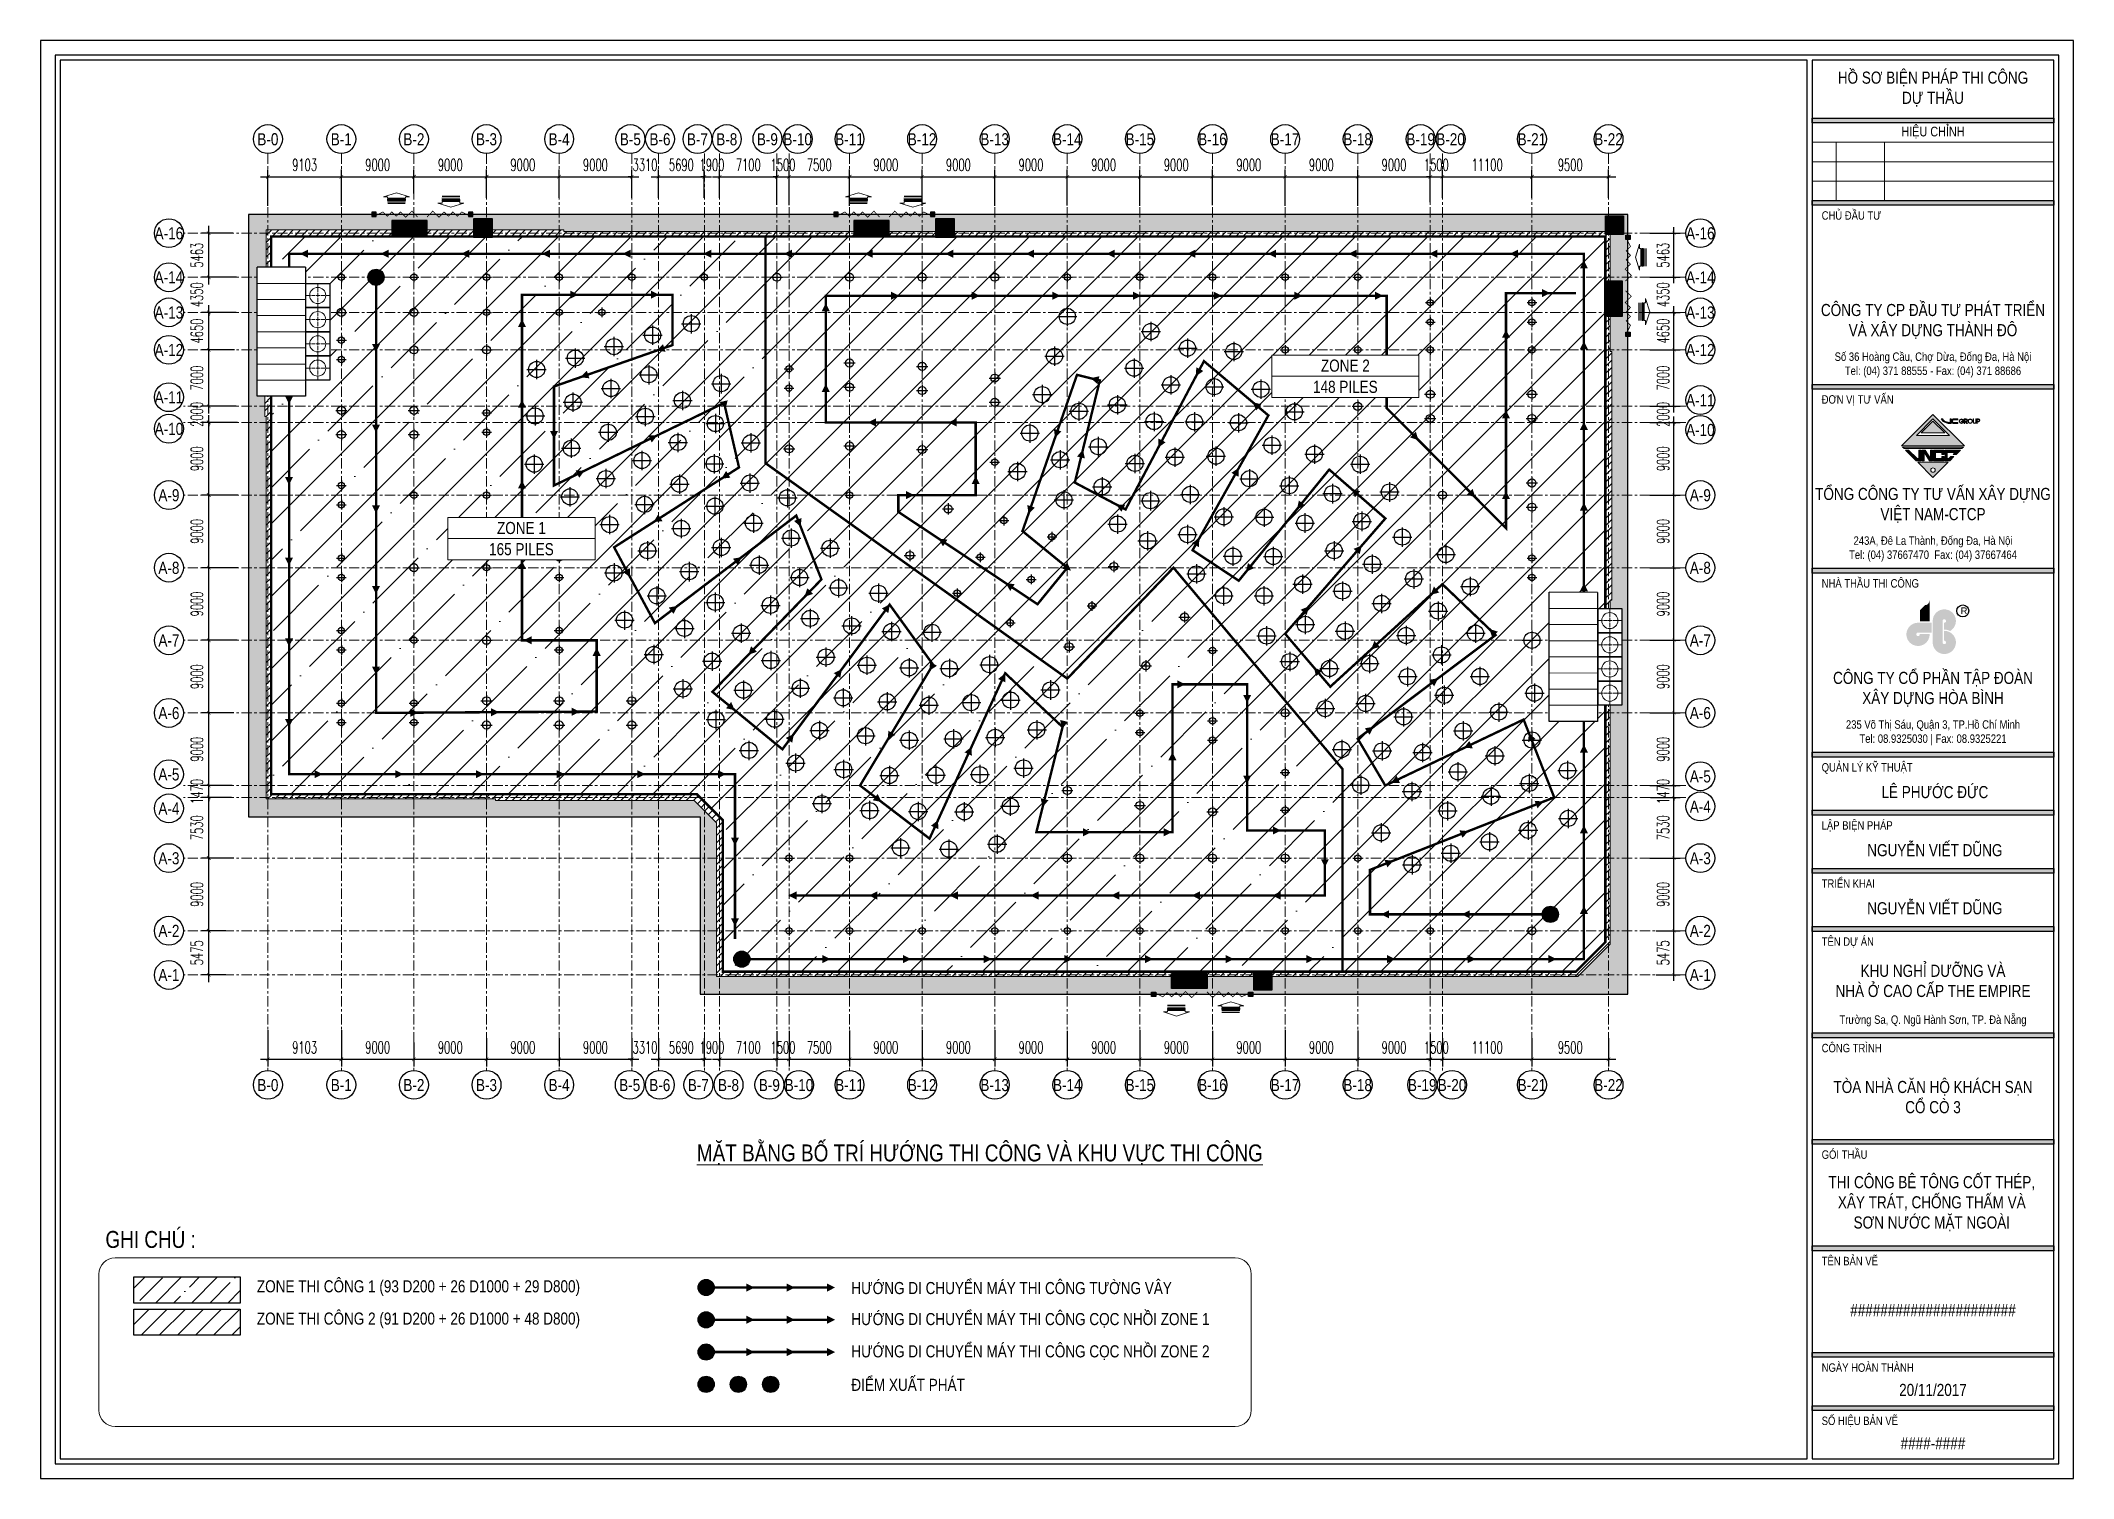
# Model space of a CAD drawing. Header units: millimetres. Extents: x -376071 to 28028791, y -269234 to 29325.
# Drawn here: x -113282 to 138718, y -148875 to 29325 of the extents above; entities that cross this region are included whole.
import ezdxf
from ezdxf.enums import TextEntityAlignment as Align

# ---------------------------------------------------------------- set-up
doc = ezdxf.new("R2010")
doc.units = ezdxf.units.MM
doc.header["$LTSCALE"] = 100
doc.set_wipeout_variables(frame=1)
for name, pattern in [('ACAD_ISO04W100', [30, 24, -3, 0, -3]), ('AUR_Centre', [22.5, 15, -2.5, 2.5, -2.5]), ('AUR_Grid Line', [22.225, 12.7, -3.175, 3.175, -3.175]), ('CONTINOUS', [0]), ('HIDDEN', [0.375, 0.25, -0.125])]:
    doc.linetypes.add(name, pattern=pattern)
for name, color, linetype, lineweight in [('0 T KY HIEU', 255, 'Continuous', 9), ('02. NET KHUNG', 7, 'CONTINOUS', 9), ('0_TEXT', 7, 'Continuous', 15)]:
    doc.layers.add(name, color=color, linetype=linetype, lineweight=lineweight)
for name, color, linetype in [('01. TEXT NOI DUNG', 7, 'Continuous'), ('01. TEXT TIEU DE', 7, 'Continuous'), ('03. HATCH 03', 5, 'Continuous')]:
    doc.layers.add(name, color=color, linetype=linetype)
doc.styles.add('Arial 0.8', font='arial_0.ttf', dxfattribs={"width": 0.8, "height": 250})
doc.styles.add('DIM', font='vnsimli.shx', dxfattribs={"width": 0.6})
doc.linetypes.add('FENCELINE2', pattern='A,0.25,-0.1,[132,ltypeshp.shx,S=0.1,R=0,X=-0.1,Y=0],-0.1,1', length=1.45)
doc.dimstyles.new('1-100 (x6)', dxfattribs={"dimscale": 600, "dimtxt": 2.5, "dimasz": 0.75, "dimexe": 1.5, "dimexo": 1, "dimgap": 1.2, "dimtad": 1, "dimtoh": 1, "dimdec": 0, "dimzin": 0, "dimdsep": 46, "dimtxsty": 'DIM', "dimblk": 'ARCHTICK', "dimcen": 0.09, "dimdle": 1.5, "dimclrd": 8, "dimclre": 8, "dimclrt": 7, "dimadec": 0, "dimazin": 0, "dimtfac": 1, "dimtdec": 0, "dimtix": 1, "dimtofl": 0, "dimtmove": 0, "dimatfit": 3, "dimfxl": 6, "dimfxlon": 1, "dimtolj": 1, "dimtzin": 0, "dimarcsym": 0})
pattern_1 = [(45, (156703.3, 86475), (-449.0128, 449.0128), [])]
pattern_2 = [(90, (0, 0), (-375, 6e-14), []), (90, (-132.6, 132.6), (-375, 6e-14), [])]
pattern_3 = [(90, (0, 0), (-375, 6e-14), []), (90, (-132.6, 132.6), (-375, 6e-14), [])]
pattern_4 = [(0, (0, 0), (1e-13, 375), []), (0, (132.6, 132.6), (1e-13, 375), [])]

msp = doc.modelspace()

# ---------------------------------------------------------------- texts
at = {"layer": '01. TEXT NOI DUNG', "char_height": 1500, "attachment_point": 4, "style": 'Arial 0.8'}
for s, width, insert in [('ZONE THI CÔNG 1 (93 D200 + 26 D1000 + 29 D800)', 42126.008, (-86471.9, -125299, 26.2)), ('HƯỚNG DI CHUYỂN MÁY THI CÔNG TƯỜNG VÂY', 42126.008, (-12772.6, -125299, 26.2)), ('ZONE THI CÔNG 2 (91 D200 + 26 D1000 + 48 D800)', 47844.026, (-86472.1, -129299, 26.2)), ('HƯỚNG DI CHUYỂN MÁY THI CÔNG CỌC NHỒI ZONE 1', 47844.026, (-12772.8, -129299, 26.2)), ('HƯỚNG DI CHUYỂN MÁY THI CÔNG CỌC NHỒI ZONE 2', 45811.665, (-12772.8, -133299, -43.2)), ('ĐIỂM XUẤT PHÁT', 28110.461, (-12772.8, -137299, 26.2))]:
    msp.add_mtext_dynamic_manual_height_columns(s, width=width, gutter_width=125, heights=[0], dxfattribs=dict(at, insert=insert))
at = {"layer": '01. TEXT TIEU DE', "lineweight": 0, "insert": (3154.3, -107490.5), "char_height": 2100, "width": 73346.783, "attachment_point": 2, "style": 'Arial 0.8'}
msp.add_mtext('{\\LMẶT BẰNG BỐ TRÍ HƯỚNG THI CÔNG VÀ KHU VỰC THI CÔNG}', dxfattribs=at)
at = {"layer": '01. TEXT TIEU DE', "insert": (-105251.1, -119277.8), "char_height": 2100, "width": 28132992.012, "attachment_point": 4, "style": 'Arial 0.8', "bg_fill": 2}
msp.add_mtext('\\A1;{\\LGHI CHÚ }:', dxfattribs=at)

# ---------------------------------------------------------------- blocks, each defined once
blk = doc.blocks.new('_ArchTick')
at = {"color": 0, "linetype": 'ByBlock', "const_width": 0.15}
blk.add_lwpolyline([(-0.5, -0.5), (0.5, 0.5)], dxfattribs=at)
blk = doc.blocks.new('*D75')
at = {"color": 8, "lineweight": -2, "transparency": 16777216}
for p, q in [((0, -6863), (0, -11363)), ((9103, -6863), (9103, -11363)), ((-900, -10463), (10003, -10463))]:
    blk.add_line(p, q, dxfattribs=at)
at = {"layer": 'Defpoints', "color": 0, "lineweight": 0, "transparency": 16777216}
for p in [(0, -4646), (9103, -4646), (9103, -10463)]:
    blk.add_point(p, dxfattribs=at)
at = {"color": 8, "lineweight": -2, "transparency": 16777216, "xscale": 450, "yscale": 450, "zscale": 450, "rotation": 180}
blk.add_blockref('_ArchTick', (0, -10463), dxfattribs=at)
at = {"color": 8, "lineweight": -2, "transparency": 16777216, "xscale": 450, "yscale": 450, "zscale": 450}
blk.add_blockref('_ArchTick', (9103, -10463), dxfattribs=at)
at = {"color": 7, "transparency": 16777216, "insert": (4552, -8993), "char_height": 1500, "attachment_point": 5, "style": 'DIM'}
blk.add_mtext('\\A1;9103', dxfattribs=at)
blk = doc.blocks.new('*D76')
at = {"color": 8, "lineweight": -2, "transparency": 16777216}
for p, q in [((9103, -6863), (9103, -11363)), ((18103, -8378), (18103, -11363)), ((8203, -10463), (19003, -10463))]:
    blk.add_line(p, q, dxfattribs=at)
at = {"layer": 'Defpoints', "color": 0, "lineweight": 0, "transparency": 16777216}
for p in [(9103, -4646), (18103, -7778), (18103, -10463)]:
    blk.add_point(p, dxfattribs=at)
at = {"color": 8, "lineweight": -2, "transparency": 16777216, "xscale": 450, "yscale": 450, "zscale": 450, "rotation": 180}
blk.add_blockref('_ArchTick', (9103, -10463), dxfattribs=at)
at = {"color": 8, "lineweight": -2, "transparency": 16777216, "xscale": 450, "yscale": 450, "zscale": 450}
blk.add_blockref('_ArchTick', (18103, -10463), dxfattribs=at)
at = {"color": 7, "transparency": 16777216, "insert": (13603, -8993), "char_height": 1500, "attachment_point": 5, "style": 'DIM'}
blk.add_mtext('\\A1;9000', dxfattribs=at)
blk = doc.blocks.new('*D77')
at = {"color": 8, "lineweight": -2, "transparency": 16777216}
for p, q in [((18103, -8378), (18103, -11363)), ((27103, -7861), (27103, -11363)), ((17203, -10463), (28003, -10463))]:
    blk.add_line(p, q, dxfattribs=at)
at = {"layer": 'Defpoints', "color": 0, "lineweight": 0, "transparency": 16777216}
for p in [(27103, -7261), (18103, -7778), (27103, -10463)]:
    blk.add_point(p, dxfattribs=at)
at = {"color": 8, "lineweight": -2, "transparency": 16777216, "xscale": 450, "yscale": 450, "zscale": 450, "rotation": 180}
blk.add_blockref('_ArchTick', (18103, -10463), dxfattribs=at)
at = {"color": 8, "lineweight": -2, "transparency": 16777216, "xscale": 450, "yscale": 450, "zscale": 450}
blk.add_blockref('_ArchTick', (27103, -10463), dxfattribs=at)
at = {"color": 7, "transparency": 16777216, "insert": (22603, -8993), "char_height": 1500, "attachment_point": 5, "style": 'DIM'}
blk.add_mtext('\\A1;9000', dxfattribs=at)
blk = doc.blocks.new('*D78')
at = {"color": 8, "lineweight": -2, "transparency": 16777216}
for p, q in [((27103, -7861), (27103, -11363)), ((36103, -7861), (36103, -11363)), ((26203, -10463), (37003, -10463))]:
    blk.add_line(p, q, dxfattribs=at)
at = {"layer": 'Defpoints', "color": 0, "lineweight": 0, "transparency": 16777216}
for p in [(27103, -7261), (36103, -7261), (36103, -10463)]:
    blk.add_point(p, dxfattribs=at)
at = {"color": 8, "lineweight": -2, "transparency": 16777216, "xscale": 450, "yscale": 450, "zscale": 450, "rotation": 180}
blk.add_blockref('_ArchTick', (27103, -10463), dxfattribs=at)
at = {"color": 8, "lineweight": -2, "transparency": 16777216, "xscale": 450, "yscale": 450, "zscale": 450}
blk.add_blockref('_ArchTick', (36103, -10463), dxfattribs=at)
at = {"color": 7, "transparency": 16777216, "insert": (31603, -8993), "char_height": 1500, "attachment_point": 5, "style": 'DIM'}
blk.add_mtext('\\A1;9000', dxfattribs=at)
blk = doc.blocks.new('*D79')
at = {"color": 8, "lineweight": -2, "transparency": 16777216}
for p, q in [((36103, -7861), (36103, -11363)), ((45103, -7861), (45103, -11363)), ((35203, -10463), (46003, -10463))]:
    blk.add_line(p, q, dxfattribs=at)
at = {"layer": 'Defpoints', "color": 0, "lineweight": 0, "transparency": 16777216}
for p in [(36103, -7261), (45103, -7261), (45103, -10463)]:
    blk.add_point(p, dxfattribs=at)
at = {"color": 8, "lineweight": -2, "transparency": 16777216, "xscale": 450, "yscale": 450, "zscale": 450, "rotation": 180}
blk.add_blockref('_ArchTick', (36103, -10463), dxfattribs=at)
at = {"color": 8, "lineweight": -2, "transparency": 16777216, "xscale": 450, "yscale": 450, "zscale": 450}
blk.add_blockref('_ArchTick', (45103, -10463), dxfattribs=at)
at = {"color": 7, "transparency": 16777216, "insert": (40603, -8993), "char_height": 1500, "attachment_point": 5, "style": 'DIM'}
blk.add_mtext('\\A1;9000', dxfattribs=at)
blk = doc.blocks.new('*D80')
at = {"color": 8, "lineweight": -2, "transparency": 16777216}
for p, q in [((45103, -7861), (45103, -11363)), ((48413, -7861), (48413, -11363)), ((45103, -10463), (44653, -10463)), ((48413, -10463), (48863, -10463))]:
    blk.add_line(p, q, dxfattribs=at)
at = {"layer": 'Defpoints', "color": 0, "lineweight": 0, "transparency": 16777216}
for p in [(45103, -7261), (48413, -7261), (48413, -10463)]:
    blk.add_point(p, dxfattribs=at)
at = {"color": 8, "lineweight": -2, "transparency": 16777216, "xscale": 450, "yscale": 450, "zscale": 450}
blk.add_blockref('_ArchTick', (45103, -10463), dxfattribs=at)
at = {"color": 8, "lineweight": -2, "transparency": 16777216, "xscale": 450, "yscale": 450, "zscale": 450, "rotation": 180}
blk.add_blockref('_ArchTick', (48413, -10463), dxfattribs=at)
at = {"color": 7, "transparency": 16777216, "insert": (46758, -8993), "char_height": 1500, "attachment_point": 5, "style": 'DIM'}
blk.add_mtext('\\A1;3310', dxfattribs=at)
blk = doc.blocks.new('*D81')
at = {"color": 8, "lineweight": -2, "transparency": 16777216}
for p, q in [((48413, -7861), (48413, -11363)), ((54103, -7861), (54103, -11363)), ((47513, -10463), (55003, -10463))]:
    blk.add_line(p, q, dxfattribs=at)
at = {"layer": 'Defpoints', "color": 0, "lineweight": 0, "transparency": 16777216}
for p in [(48413, -7261), (54103, -7261), (54103, -10463)]:
    blk.add_point(p, dxfattribs=at)
at = {"color": 8, "lineweight": -2, "transparency": 16777216, "xscale": 450, "yscale": 450, "zscale": 450, "rotation": 180}
blk.add_blockref('_ArchTick', (48413, -10463), dxfattribs=at)
at = {"color": 8, "lineweight": -2, "transparency": 16777216, "xscale": 450, "yscale": 450, "zscale": 450}
blk.add_blockref('_ArchTick', (54103, -10463), dxfattribs=at)
at = {"color": 7, "transparency": 16777216, "insert": (51258, -8993), "char_height": 1500, "attachment_point": 5, "style": 'DIM'}
blk.add_mtext('\\A1;5690', dxfattribs=at)
blk = doc.blocks.new('*D82')
at = {"color": 8, "lineweight": -2, "transparency": 16777216}
for p, q in [((54103, -7861), (54103, -11363)), ((56003, -7861), (56003, -11363)), ((54103, -10463), (53653, -10463)), ((56003, -10463), (56453, -10463))]:
    blk.add_line(p, q, dxfattribs=at)
at = {"layer": 'Defpoints', "color": 0, "lineweight": 0, "transparency": 16777216}
for p in [(54103, -7261), (56003, -7261), (56003, -10463)]:
    blk.add_point(p, dxfattribs=at)
at = {"color": 8, "lineweight": -2, "transparency": 16777216, "xscale": 450, "yscale": 450, "zscale": 450}
blk.add_blockref('_ArchTick', (54103, -10463), dxfattribs=at)
at = {"color": 8, "lineweight": -2, "transparency": 16777216, "xscale": 450, "yscale": 450, "zscale": 450, "rotation": 180}
blk.add_blockref('_ArchTick', (56003, -10463), dxfattribs=at)
at = {"color": 7, "transparency": 16777216, "insert": (55053, -8993), "char_height": 1500, "attachment_point": 5, "style": 'DIM'}
blk.add_mtext('\\A1;1900', dxfattribs=at)
blk = doc.blocks.new('*D83')
at = {"color": 8, "lineweight": -2, "transparency": 16777216}
for p, q in [((63103, -6987), (63103, -11363)), ((56003, -7861), (56003, -11363)), ((55103, -10463), (64003, -10463))]:
    blk.add_line(p, q, dxfattribs=at)
at = {"layer": 'Defpoints', "color": 0, "lineweight": 0, "transparency": 16777216}
for p in [(56003, -7261), (63103, -6387), (63103, -10463)]:
    blk.add_point(p, dxfattribs=at)
at = {"color": 8, "lineweight": -2, "transparency": 16777216, "xscale": 450, "yscale": 450, "zscale": 450, "rotation": 180}
blk.add_blockref('_ArchTick', (56003, -10463), dxfattribs=at)
at = {"color": 8, "lineweight": -2, "transparency": 16777216, "xscale": 450, "yscale": 450, "zscale": 450}
blk.add_blockref('_ArchTick', (63103, -10463), dxfattribs=at)
at = {"color": 7, "transparency": 16777216, "insert": (59553, -8993), "char_height": 1500, "attachment_point": 5, "style": 'DIM'}
blk.add_mtext('\\A1;7100', dxfattribs=at)
blk = doc.blocks.new('*D84')
at = {"color": 8, "lineweight": -2, "transparency": 16777216}
for p, q in [((63103, -6987), (63103, -11363)), ((64604, -6950), (64604, -11363)), ((63103, -10463), (62653, -10463)), ((64604, -10463), (65054, -10463))]:
    blk.add_line(p, q, dxfattribs=at)
at = {"layer": 'Defpoints', "color": 0, "lineweight": 0, "transparency": 16777216}
for p in [(63103, -6387), (64604, -6350), (64604, -10463)]:
    blk.add_point(p, dxfattribs=at)
at = {"color": 8, "lineweight": -2, "transparency": 16777216, "xscale": 450, "yscale": 450, "zscale": 450}
blk.add_blockref('_ArchTick', (63103, -10463), dxfattribs=at)
at = {"color": 8, "lineweight": -2, "transparency": 16777216, "xscale": 450, "yscale": 450, "zscale": 450, "rotation": 180}
blk.add_blockref('_ArchTick', (64604, -10463), dxfattribs=at)
at = {"color": 7, "transparency": 16777216, "insert": (63853, -8993), "char_height": 1500, "attachment_point": 5, "style": 'DIM'}
blk.add_mtext('\\A1;1500', dxfattribs=at)
blk = doc.blocks.new('*D85')
at = {"color": 8, "lineweight": -2, "transparency": 16777216}
for p, q in [((64604, -6950), (64604, -11363)), ((72103, -6877), (72103, -11363)), ((63704, -10463), (73003, -10463))]:
    blk.add_line(p, q, dxfattribs=at)
at = {"layer": 'Defpoints', "color": 0, "lineweight": 0, "transparency": 16777216}
for p in [(64604, -6350), (72103, -6277), (72103, -10463)]:
    blk.add_point(p, dxfattribs=at)
at = {"color": 8, "lineweight": -2, "transparency": 16777216, "xscale": 450, "yscale": 450, "zscale": 450, "rotation": 180}
blk.add_blockref('_ArchTick', (64604, -10463), dxfattribs=at)
at = {"color": 8, "lineweight": -2, "transparency": 16777216, "xscale": 450, "yscale": 450, "zscale": 450}
blk.add_blockref('_ArchTick', (72103, -10463), dxfattribs=at)
at = {"color": 7, "transparency": 16777216, "insert": (68353, -8993), "char_height": 1500, "attachment_point": 5, "style": 'DIM'}
blk.add_mtext('\\A1;7500', dxfattribs=at)
blk = doc.blocks.new('*D86')
at = {"color": 8, "lineweight": -2, "transparency": 16777216}
for p, q in [((72103, -6877), (72103, -11363)), ((81103, -6863), (81103, -11363)), ((71203, -10463), (82003, -10463))]:
    blk.add_line(p, q, dxfattribs=at)
at = {"layer": 'Defpoints', "color": 0, "lineweight": 0, "transparency": 16777216}
for p in [(72103, -6277), (81103, -5545), (81103, -10463)]:
    blk.add_point(p, dxfattribs=at)
at = {"color": 8, "lineweight": -2, "transparency": 16777216, "xscale": 450, "yscale": 450, "zscale": 450, "rotation": 180}
blk.add_blockref('_ArchTick', (72103, -10463), dxfattribs=at)
at = {"color": 8, "lineweight": -2, "transparency": 16777216, "xscale": 450, "yscale": 450, "zscale": 450}
blk.add_blockref('_ArchTick', (81103, -10463), dxfattribs=at)
at = {"color": 7, "transparency": 16777216, "insert": (76603, -8993), "char_height": 1500, "attachment_point": 5, "style": 'DIM'}
blk.add_mtext('\\A1;9000', dxfattribs=at)
blk = doc.blocks.new('*D87')
at = {"color": 8, "lineweight": -2, "transparency": 16777216}
for p, q in [((81103, -6863), (81103, -11363)), ((90103, -6863), (90103, -11363)), ((80203, -10463), (91003, -10463))]:
    blk.add_line(p, q, dxfattribs=at)
at = {"layer": 'Defpoints', "color": 0, "lineweight": 0, "transparency": 16777216}
for p in [(81103, -5545), (90103, -5984), (90103, -10463)]:
    blk.add_point(p, dxfattribs=at)
at = {"color": 8, "lineweight": -2, "transparency": 16777216, "xscale": 450, "yscale": 450, "zscale": 450, "rotation": 180}
blk.add_blockref('_ArchTick', (81103, -10463), dxfattribs=at)
at = {"color": 8, "lineweight": -2, "transparency": 16777216, "xscale": 450, "yscale": 450, "zscale": 450}
blk.add_blockref('_ArchTick', (90103, -10463), dxfattribs=at)
at = {"color": 7, "transparency": 16777216, "insert": (85603, -8993), "char_height": 1500, "attachment_point": 5, "style": 'DIM'}
blk.add_mtext('\\A1;9000', dxfattribs=at)
blk = doc.blocks.new('*D88')
at = {"color": 8, "lineweight": -2, "transparency": 16777216}
for p, q in [((90103, -6863), (90103, -11363)), ((99103, -6913), (99103, -11363)), ((89203, -10463), (100003, -10463))]:
    blk.add_line(p, q, dxfattribs=at)
at = {"layer": 'Defpoints', "color": 0, "lineweight": 0, "transparency": 16777216}
for p in [(90103, -5984), (99103, -6313), (99103, -10463)]:
    blk.add_point(p, dxfattribs=at)
at = {"color": 8, "lineweight": -2, "transparency": 16777216, "xscale": 450, "yscale": 450, "zscale": 450, "rotation": 180}
blk.add_blockref('_ArchTick', (90103, -10463), dxfattribs=at)
at = {"color": 8, "lineweight": -2, "transparency": 16777216, "xscale": 450, "yscale": 450, "zscale": 450}
blk.add_blockref('_ArchTick', (99103, -10463), dxfattribs=at)
at = {"color": 7, "transparency": 16777216, "insert": (94603, -8993), "char_height": 1500, "attachment_point": 5, "style": 'DIM'}
blk.add_mtext('\\A1;9000', dxfattribs=at)
blk = doc.blocks.new('*D89')
at = {"color": 8, "lineweight": -2, "transparency": 16777216}
for p, q in [((99103, -6913), (99103, -11363)), ((108103, -6863), (108103, -11363)), ((98203, -10463), (109003, -10463))]:
    blk.add_line(p, q, dxfattribs=at)
at = {"layer": 'Defpoints', "color": 0, "lineweight": 0, "transparency": 16777216}
for p in [(99103, -6313), (108103, -6239), (108103, -10463)]:
    blk.add_point(p, dxfattribs=at)
at = {"color": 8, "lineweight": -2, "transparency": 16777216, "xscale": 450, "yscale": 450, "zscale": 450, "rotation": 180}
blk.add_blockref('_ArchTick', (99103, -10463), dxfattribs=at)
at = {"color": 8, "lineweight": -2, "transparency": 16777216, "xscale": 450, "yscale": 450, "zscale": 450}
blk.add_blockref('_ArchTick', (108103, -10463), dxfattribs=at)
at = {"color": 7, "transparency": 16777216, "insert": (103603, -8993), "char_height": 1500, "attachment_point": 5, "style": 'DIM'}
blk.add_mtext('\\A1;9000', dxfattribs=at)
blk = doc.blocks.new('*D90')
at = {"color": 8, "lineweight": -2, "transparency": 16777216}
for p, q in [((108103, -6863), (108103, -11363)), ((117103, -6949), (117103, -11363)), ((107203, -10463), (118003, -10463))]:
    blk.add_line(p, q, dxfattribs=at)
at = {"layer": 'Defpoints', "color": 0, "lineweight": 0, "transparency": 16777216}
for p in [(108103, -6239), (117103, -6349), (117103, -10463)]:
    blk.add_point(p, dxfattribs=at)
at = {"color": 8, "lineweight": -2, "transparency": 16777216, "xscale": 450, "yscale": 450, "zscale": 450, "rotation": 180}
blk.add_blockref('_ArchTick', (108103, -10463), dxfattribs=at)
at = {"color": 8, "lineweight": -2, "transparency": 16777216, "xscale": 450, "yscale": 450, "zscale": 450}
blk.add_blockref('_ArchTick', (117103, -10463), dxfattribs=at)
at = {"color": 7, "transparency": 16777216, "insert": (112603, -8993), "char_height": 1500, "attachment_point": 5, "style": 'DIM'}
blk.add_mtext('\\A1;9000', dxfattribs=at)
blk = doc.blocks.new('*D91')
at = {"color": 8, "lineweight": -2, "transparency": 16777216}
for p, q in [((117103, -6949), (117103, -11363)), ((126103, -6863), (126103, -11363)), ((116203, -10463), (127003, -10463))]:
    blk.add_line(p, q, dxfattribs=at)
at = {"layer": 'Defpoints', "color": 0, "lineweight": 0, "transparency": 16777216}
for p in [(117103, -6349), (126103, -6239), (126103, -10463)]:
    blk.add_point(p, dxfattribs=at)
at = {"color": 8, "lineweight": -2, "transparency": 16777216, "xscale": 450, "yscale": 450, "zscale": 450, "rotation": 180}
blk.add_blockref('_ArchTick', (117103, -10463), dxfattribs=at)
at = {"color": 8, "lineweight": -2, "transparency": 16777216, "xscale": 450, "yscale": 450, "zscale": 450}
blk.add_blockref('_ArchTick', (126103, -10463), dxfattribs=at)
at = {"color": 7, "transparency": 16777216, "insert": (121603, -8993), "char_height": 1500, "attachment_point": 5, "style": 'DIM'}
blk.add_mtext('\\A1;9000', dxfattribs=at)
blk = doc.blocks.new('*D92')
at = {"color": 8, "lineweight": -2, "transparency": 16777216}
for p, q in [((126103, -6863), (126103, -11363)), ((135103, -6875), (135103, -11363)), ((125203, -10463), (136003, -10463))]:
    blk.add_line(p, q, dxfattribs=at)
at = {"layer": 'Defpoints', "color": 0, "lineweight": 0, "transparency": 16777216}
for p in [(126103, -6239), (135103, -6275), (135103, -10463)]:
    blk.add_point(p, dxfattribs=at)
at = {"color": 8, "lineweight": -2, "transparency": 16777216, "xscale": 450, "yscale": 450, "zscale": 450, "rotation": 180}
blk.add_blockref('_ArchTick', (126103, -10463), dxfattribs=at)
at = {"color": 8, "lineweight": -2, "transparency": 16777216, "xscale": 450, "yscale": 450, "zscale": 450}
blk.add_blockref('_ArchTick', (135103, -10463), dxfattribs=at)
at = {"color": 7, "transparency": 16777216, "insert": (130603, -8993), "char_height": 1500, "attachment_point": 5, "style": 'DIM'}
blk.add_mtext('\\A1;9000', dxfattribs=at)
blk = doc.blocks.new('*D93')
at = {"color": 8, "lineweight": -2, "transparency": 16777216}
for p, q in [((135103, -6875), (135103, -11363)), ((144103, -7314), (144103, -11363)), ((134203, -10463), (145003, -10463))]:
    blk.add_line(p, q, dxfattribs=at)
at = {"layer": 'Defpoints', "color": 0, "lineweight": 0, "transparency": 16777216}
for p in [(135103, -6275), (144103, -6714), (144103, -10463)]:
    blk.add_point(p, dxfattribs=at)
at = {"color": 8, "lineweight": -2, "transparency": 16777216, "xscale": 450, "yscale": 450, "zscale": 450, "rotation": 180}
blk.add_blockref('_ArchTick', (135103, -10463), dxfattribs=at)
at = {"color": 8, "lineweight": -2, "transparency": 16777216, "xscale": 450, "yscale": 450, "zscale": 450}
blk.add_blockref('_ArchTick', (144103, -10463), dxfattribs=at)
at = {"color": 7, "transparency": 16777216, "insert": (139603, -8993), "char_height": 1500, "attachment_point": 5, "style": 'DIM'}
blk.add_mtext('\\A1;9000', dxfattribs=at)
blk = doc.blocks.new('*D94')
at = {"color": 8, "lineweight": -2, "transparency": 16777216}
for p, q in [((144103, -7314), (144103, -11363)), ((145603, -7861), (145603, -11363)), ((144103, -10463), (143653, -10463)), ((145603, -10463), (146053, -10463))]:
    blk.add_line(p, q, dxfattribs=at)
at = {"layer": 'Defpoints', "color": 0, "lineweight": 0, "transparency": 16777216}
for p in [(144103, -6714), (145603, -7261), (145603, -10463)]:
    blk.add_point(p, dxfattribs=at)
at = {"color": 8, "lineweight": -2, "transparency": 16777216, "xscale": 450, "yscale": 450, "zscale": 450}
blk.add_blockref('_ArchTick', (144103, -10463), dxfattribs=at)
at = {"color": 8, "lineweight": -2, "transparency": 16777216, "xscale": 450, "yscale": 450, "zscale": 450, "rotation": 180}
blk.add_blockref('_ArchTick', (145603, -10463), dxfattribs=at)
at = {"color": 7, "transparency": 16777216, "insert": (144853, -8993), "char_height": 1500, "attachment_point": 5, "style": 'DIM'}
blk.add_mtext('\\A1;1500', dxfattribs=at)
blk = doc.blocks.new('*D95')
at = {"color": 8, "lineweight": -2, "transparency": 16777216}
for p, q in [((145603, -7861), (145603, -11363)), ((156703, -7861), (156703, -11363)), ((144703, -10463), (157603, -10463))]:
    blk.add_line(p, q, dxfattribs=at)
at = {"layer": 'Defpoints', "color": 0, "lineweight": 0, "transparency": 16777216}
for p in [(145603, -7261), (156703, -7261), (156703, -10463)]:
    blk.add_point(p, dxfattribs=at)
at = {"color": 8, "lineweight": -2, "transparency": 16777216, "xscale": 450, "yscale": 450, "zscale": 450, "rotation": 180}
blk.add_blockref('_ArchTick', (145603, -10463), dxfattribs=at)
at = {"color": 8, "lineweight": -2, "transparency": 16777216, "xscale": 450, "yscale": 450, "zscale": 450}
blk.add_blockref('_ArchTick', (156703, -10463), dxfattribs=at)
at = {"color": 7, "transparency": 16777216, "insert": (151153, -8993), "char_height": 1500, "attachment_point": 5, "style": 'DIM'}
blk.add_mtext('\\A1;11100', dxfattribs=at)
blk = doc.blocks.new('*D96')
at = {"color": 8, "lineweight": -2, "transparency": 16777216}
for p, q in [((156703, -7861), (156703, -11363)), ((166203, -7861), (166203, -11363)), ((155803, -10463), (167103, -10463))]:
    blk.add_line(p, q, dxfattribs=at)
at = {"layer": 'Defpoints', "color": 0, "lineweight": 0, "transparency": 16777216}
for p in [(156703, -7261), (166203, -7261), (166203, -10463)]:
    blk.add_point(p, dxfattribs=at)
at = {"color": 8, "lineweight": -2, "transparency": 16777216, "xscale": 450, "yscale": 450, "zscale": 450, "rotation": 180}
blk.add_blockref('_ArchTick', (156703, -10463), dxfattribs=at)
at = {"color": 8, "lineweight": -2, "transparency": 16777216, "xscale": 450, "yscale": 450, "zscale": 450}
blk.add_blockref('_ArchTick', (166203, -10463), dxfattribs=at)
at = {"color": 7, "transparency": 16777216, "insert": (161453, -8993), "char_height": 1500, "attachment_point": 5, "style": 'DIM'}
blk.add_mtext('\\A1;9500', dxfattribs=at)
blk = doc.blocks.new('*D43')
at = {"color": 8, "lineweight": -2, "transparency": 16777216}
for p, q in [((172090, 5475), (175066, 5475)), ((174316, -750), (174316, 6225)), ((172090, 0), (175066, 0))]:
    blk.add_line(p, q, dxfattribs=at)
at = {"layer": 'Defpoints', "color": 0, "transparency": 16777216}
for p in [(171590, 5475), (174316, 5475), (171590, 0)]:
    blk.add_point(p, dxfattribs=at)
at = {"color": 8, "lineweight": -2, "transparency": 16777216, "xscale": 375, "yscale": 375, "zscale": 375}
for p, rotation in [((174316, 5475), 90), ((174316, 0), 270)]:
    blk.add_blockref('_ArchTick', p, dxfattribs=dict(at, rotation=rotation))
at = {"color": 7, "transparency": 16777216, "insert": (172966, 2737), "char_height": 1500, "attachment_point": 5, "rotation": 90, "style": 'DIM'}
blk.add_mtext('\\A1;5475', dxfattribs=at)
blk = doc.blocks.new('*D44')
at = {"color": 8, "lineweight": -2, "transparency": 16777216}
for p, q in [((174316, 4725), (174316, 15225)), ((171316, 14475), (175066, 14475)), ((172090, 5475), (175066, 5475))]:
    blk.add_line(p, q, dxfattribs=at)
at = {"layer": 'Defpoints', "color": 0, "transparency": 16777216}
for p in [(170603, 14475), (174316, 14475), (171590, 5475)]:
    blk.add_point(p, dxfattribs=at)
at = {"color": 8, "lineweight": -2, "transparency": 16777216, "xscale": 375, "yscale": 375, "zscale": 375}
for p, rotation in [((174316, 14475), 90), ((174316, 5475), 270)]:
    blk.add_blockref('_ArchTick', p, dxfattribs=dict(at, rotation=rotation))
at = {"color": 7, "transparency": 16777216, "insert": (172966, 9975), "char_height": 1500, "attachment_point": 5, "rotation": 90, "style": 'DIM'}
blk.add_mtext('\\A1;9000', dxfattribs=at)
blk = doc.blocks.new('*D45')
at = {"color": 8, "lineweight": -2, "transparency": 16777216}
for p, q in [((174316, 13725), (174316, 22755)), ((171409, 22005), (175066, 22005)), ((171316, 14475), (175066, 14475))]:
    blk.add_line(p, q, dxfattribs=at)
at = {"layer": 'Defpoints', "color": 0, "transparency": 16777216}
for p in [(170909, 22005), (174316, 22005), (170603, 14475)]:
    blk.add_point(p, dxfattribs=at)
at = {"color": 8, "lineweight": -2, "transparency": 16777216, "xscale": 375, "yscale": 375, "zscale": 375}
for p, rotation in [((174316, 22005), 90), ((174316, 14475), 270)]:
    blk.add_blockref('_ArchTick', p, dxfattribs=dict(at, rotation=rotation))
at = {"color": 7, "transparency": 16777216, "insert": (172966, 18240), "char_height": 1500, "attachment_point": 5, "rotation": 90, "style": 'DIM'}
blk.add_mtext('\\A1;7530', dxfattribs=at)
blk = doc.blocks.new('*D46')
at = {"color": 8, "lineweight": -2, "transparency": 16777216}
for p, q in [((171316, 23475), (175066, 23475)), ((174316, 23475), (174316, 23850)), ((171409, 22005), (175066, 22005)), ((174316, 22005), (174316, 21630))]:
    blk.add_line(p, q, dxfattribs=at)
at = {"layer": 'Defpoints', "color": 0, "transparency": 16777216}
for p in [(170807, 23475), (174316, 23475), (170909, 22005)]:
    blk.add_point(p, dxfattribs=at)
at = {"color": 8, "lineweight": -2, "transparency": 16777216, "xscale": 375, "yscale": 375, "zscale": 375}
for p, rotation in [((174316, 23475), 270), ((174316, 22005), 90)]:
    blk.add_blockref('_ArchTick', p, dxfattribs=dict(at, rotation=rotation))
at = {"color": 7, "transparency": 16777216, "insert": (172966, 22740), "char_height": 1500, "attachment_point": 5, "rotation": 90, "style": 'DIM'}
blk.add_mtext('\\A1;1470', dxfattribs=at)
blk = doc.blocks.new('*D47')
at = {"color": 8, "lineweight": -2, "transparency": 16777216}
for p, q in [((174316, 22725), (174316, 33225)), ((171316, 32475), (175066, 32475)), ((171316, 23475), (175066, 23475))]:
    blk.add_line(p, q, dxfattribs=at)
at = {"layer": 'Defpoints', "color": 0, "transparency": 16777216}
for p in [(170605, 32475), (174316, 32475), (170807, 23475)]:
    blk.add_point(p, dxfattribs=at)
at = {"color": 8, "lineweight": -2, "transparency": 16777216, "xscale": 375, "yscale": 375, "zscale": 375}
for p, rotation in [((174316, 32475), 90), ((174316, 23475), 270)]:
    blk.add_blockref('_ArchTick', p, dxfattribs=dict(at, rotation=rotation))
at = {"color": 7, "transparency": 16777216, "insert": (172966, 27975), "char_height": 1500, "attachment_point": 5, "rotation": 90, "style": 'DIM'}
blk.add_mtext('\\A1;9000', dxfattribs=at)
blk = doc.blocks.new('*D36')
at = {"color": 8, "lineweight": -2, "transparency": 16777216}
for p, q in [((171316, 41475), (175066, 41475)), ((174316, 31725), (174316, 42225)), ((171316, 32475), (175066, 32475))]:
    blk.add_line(p, q, dxfattribs=at)
at = {"layer": 'Defpoints', "color": 0, "transparency": 16777216}
for p in [(170199, 41475), (174316, 41475), (170605, 32475)]:
    blk.add_point(p, dxfattribs=at)
at = {"color": 8, "lineweight": -2, "transparency": 16777216, "xscale": 375, "yscale": 375, "zscale": 375}
for p, rotation in [((174316, 41475), 90), ((174316, 32475), 270)]:
    blk.add_blockref('_ArchTick', p, dxfattribs=dict(at, rotation=rotation))
at = {"color": 7, "transparency": 16777216, "insert": (172966, 36975), "char_height": 1500, "attachment_point": 5, "rotation": 90, "style": 'DIM'}
blk.add_mtext('\\A1;9000', dxfattribs=at)
blk = doc.blocks.new('*D34')
at = {"color": 8, "lineweight": -2, "transparency": 16777216}
for p, q in [((171316, 50475), (175066, 50475)), ((174316, 40725), (174316, 51225)), ((171316, 41475), (175066, 41475))]:
    blk.add_line(p, q, dxfattribs=at)
at = {"layer": 'Defpoints', "color": 0, "transparency": 16777216}
for p in [(169895, 50475), (174316, 50475), (170199, 41475)]:
    blk.add_point(p, dxfattribs=at)
at = {"color": 8, "lineweight": -2, "transparency": 16777216, "xscale": 375, "yscale": 375, "zscale": 375}
for p, rotation in [((174316, 50475), 90), ((174316, 41475), 270)]:
    blk.add_blockref('_ArchTick', p, dxfattribs=dict(at, rotation=rotation))
at = {"color": 7, "transparency": 16777216, "insert": (172966, 45975), "char_height": 1500, "attachment_point": 5, "rotation": 90, "style": 'DIM'}
blk.add_mtext('\\A1;9000', dxfattribs=at)
blk = doc.blocks.new('*D37')
at = {"color": 8, "lineweight": -2, "transparency": 16777216}
for p, q in [((171316, 59475), (175066, 59475)), ((174316, 49725), (174316, 60225)), ((171316, 50475), (175066, 50475))]:
    blk.add_line(p, q, dxfattribs=at)
at = {"layer": 'Defpoints', "color": 0, "transparency": 16777216}
for p in [(169996, 59475), (174316, 59475), (169895, 50475)]:
    blk.add_point(p, dxfattribs=at)
at = {"color": 8, "lineweight": -2, "transparency": 16777216, "xscale": 375, "yscale": 375, "zscale": 375}
for p, rotation in [((174316, 59475), 90), ((174316, 50475), 270)]:
    blk.add_blockref('_ArchTick', p, dxfattribs=dict(at, rotation=rotation))
at = {"color": 7, "transparency": 16777216, "insert": (172966, 54975), "char_height": 1500, "attachment_point": 5, "rotation": 90, "style": 'DIM'}
blk.add_mtext('\\A1;9000', dxfattribs=at)
blk = doc.blocks.new('*D35')
at = {"color": 8, "lineweight": -2, "transparency": 16777216}
for p, q in [((171316, 68475), (175066, 68475)), ((174316, 58725), (174316, 69225)), ((171316, 59475), (175066, 59475))]:
    blk.add_line(p, q, dxfattribs=at)
at = {"layer": 'Defpoints', "color": 0, "transparency": 16777216}
for p in [(170150, 68475), (174316, 68475), (169996, 59475)]:
    blk.add_point(p, dxfattribs=at)
at = {"color": 8, "lineweight": -2, "transparency": 16777216, "xscale": 375, "yscale": 375, "zscale": 375}
for p, rotation in [((174316, 68475), 90), ((174316, 59475), 270)]:
    blk.add_blockref('_ArchTick', p, dxfattribs=dict(at, rotation=rotation))
at = {"color": 7, "transparency": 16777216, "insert": (172966, 63975), "char_height": 1500, "attachment_point": 5, "rotation": 90, "style": 'DIM'}
blk.add_mtext('\\A1;9000', dxfattribs=at)
blk = doc.blocks.new('*D38')
at = {"color": 8, "lineweight": -2, "transparency": 16777216}
for p, q in [((174316, 70475), (174316, 70850)), ((171316, 70475), (175066, 70475)), ((171316, 68475), (175066, 68475)), ((174316, 68475), (174316, 68100))]:
    blk.add_line(p, q, dxfattribs=at)
at = {"layer": 'Defpoints', "color": 0, "transparency": 16777216}
for p in [(170150, 68475), (170341, 70475), (174316, 70475)]:
    blk.add_point(p, dxfattribs=at)
at = {"color": 8, "lineweight": -2, "transparency": 16777216, "xscale": 375, "yscale": 375, "zscale": 375}
for p, rotation in [((174316, 70475), 270), ((174316, 68475), 90)]:
    blk.add_blockref('_ArchTick', p, dxfattribs=dict(at, rotation=rotation))
at = {"color": 7, "transparency": 16777216, "insert": (172966, 69475), "char_height": 1500, "attachment_point": 5, "rotation": 90, "style": 'DIM'}
blk.add_mtext('\\A1;2000', dxfattribs=at)
blk = doc.blocks.new('*D39')
at = {"color": 8, "lineweight": -2, "transparency": 16777216}
for p, q in [((174316, 69725), (174316, 78225)), ((171316, 77475), (175066, 77475)), ((171316, 70475), (175066, 70475))]:
    blk.add_line(p, q, dxfattribs=at)
at = {"layer": 'Defpoints', "color": 0, "transparency": 16777216}
for p in [(170530, 77475), (174316, 77475), (170341, 70475)]:
    blk.add_point(p, dxfattribs=at)
at = {"color": 8, "lineweight": -2, "transparency": 16777216, "xscale": 375, "yscale": 375, "zscale": 375}
for p, rotation in [((174316, 77475), 90), ((174316, 70475), 270)]:
    blk.add_blockref('_ArchTick', p, dxfattribs=dict(at, rotation=rotation))
at = {"color": 7, "transparency": 16777216, "insert": (172966, 73975), "char_height": 1500, "attachment_point": 5, "rotation": 90, "style": 'DIM'}
blk.add_mtext('\\A1;7000', dxfattribs=at)
blk = doc.blocks.new('*D40')
at = {"color": 8, "lineweight": -2, "transparency": 16777216}
for p, q in [((171316, 82125), (175066, 82125)), ((174316, 76725), (174316, 82875)), ((171316, 77475), (175066, 77475))]:
    blk.add_line(p, q, dxfattribs=at)
at = {"layer": 'Defpoints', "color": 0, "transparency": 16777216}
for p in [(170339, 82125), (174316, 82125), (170530, 77475)]:
    blk.add_point(p, dxfattribs=at)
at = {"color": 8, "lineweight": -2, "transparency": 16777216, "xscale": 375, "yscale": 375, "zscale": 375}
for p, rotation in [((174316, 82125), 90), ((174316, 77475), 270)]:
    blk.add_blockref('_ArchTick', p, dxfattribs=dict(at, rotation=rotation))
at = {"color": 7, "transparency": 16777216, "insert": (172966, 79800), "char_height": 1500, "attachment_point": 5, "rotation": 90, "style": 'DIM'}
blk.add_mtext('\\A1;4650', dxfattribs=at)
blk = doc.blocks.new('*D41')
at = {"color": 8, "lineweight": -2, "transparency": 16777216}
for p, q in [((171315, 86475), (175065, 86475)), ((174315, 86475), (174315, 86850)), ((171315, 82125), (175065, 82125)), ((174315, 82125), (174315, 81750))]:
    blk.add_line(p, q, dxfattribs=at)
at = {"layer": 'Defpoints', "color": 0, "transparency": 16777216}
for p in [(170276, 86475), (174315, 86475), (170339, 82125)]:
    blk.add_point(p, dxfattribs=at)
at = {"color": 8, "lineweight": -2, "transparency": 16777216, "xscale": 375, "yscale": 375, "zscale": 375}
for p, rotation in [((174315, 86475), 270), ((174315, 82125), 90)]:
    blk.add_blockref('_ArchTick', p, dxfattribs=dict(at, rotation=rotation))
at = {"color": 7, "transparency": 16777216, "insert": (172965, 84300), "char_height": 1500, "attachment_point": 5, "rotation": 90, "style": 'DIM'}
blk.add_mtext('\\A1;4350', dxfattribs=at)
blk = doc.blocks.new('*D42')
at = {"color": 8, "lineweight": -2, "transparency": 16777216}
for p, q in [((171316, 91938), (175066, 91938)), ((174316, 85725), (174316, 92688)), ((171316, 86475), (175066, 86475))]:
    blk.add_line(p, q, dxfattribs=at)
at = {"layer": 'Defpoints', "color": 0, "transparency": 16777216}
for p in [(170721, 91938), (174316, 91938), (170276, 86475)]:
    blk.add_point(p, dxfattribs=at)
at = {"color": 8, "lineweight": -2, "transparency": 16777216, "xscale": 375, "yscale": 375, "zscale": 375}
for p, rotation in [((174316, 91938), 90), ((174316, 86475), 270)]:
    blk.add_blockref('_ArchTick', p, dxfattribs=dict(at, rotation=rotation))
at = {"color": 7, "transparency": 16777216, "insert": (172966, 89206), "char_height": 1500, "attachment_point": 5, "rotation": 90, "style": 'DIM'}
blk.add_mtext('\\A1;5463', dxfattribs=at)
blk = doc.blocks.new('*D97')
at = {"color": 8, "lineweight": -2, "transparency": 16777216}
for p, q in [((-5205, 5475), (-8232, 5475)), ((-7332, -900), (-7332, 6375)), ((-5205, 0), (-8232, 0))]:
    blk.add_line(p, q, dxfattribs=at)
at = {"layer": 'Defpoints', "color": 0, "lineweight": 0, "transparency": 16777216}
for p in [(-7332, 5475), (-4605, 5475), (-4605, 0)]:
    blk.add_point(p, dxfattribs=at)
at = {"color": 8, "lineweight": -2, "transparency": 16777216, "xscale": 450, "yscale": 450, "zscale": 450}
for p, rotation in [((-7332, 5475), 90), ((-7332, 0), 270)]:
    blk.add_blockref('_ArchTick', p, dxfattribs=dict(at, rotation=rotation))
at = {"color": 7, "transparency": 16777216, "insert": (-8802, 2737), "char_height": 1500, "attachment_point": 5, "rotation": 90, "style": 'DIM'}
blk.add_mtext('\\A1;5475', dxfattribs=at)
blk = doc.blocks.new('*D98')
at = {"color": 8, "lineweight": -2, "transparency": 16777216}
for p, q in [((-7332, 4575), (-7332, 15375)), ((-4218, 14475), (-8232, 14475)), ((-5205, 5475), (-8232, 5475))]:
    blk.add_line(p, q, dxfattribs=at)
at = {"layer": 'Defpoints', "color": 0, "lineweight": 0, "transparency": 16777216}
for p in [(-7332, 14475), (-3618, 14475), (-4605, 5475)]:
    blk.add_point(p, dxfattribs=at)
at = {"color": 8, "lineweight": -2, "transparency": 16777216, "xscale": 450, "yscale": 450, "zscale": 450}
for p, rotation in [((-7332, 14475), 90), ((-7332, 5475), 270)]:
    blk.add_blockref('_ArchTick', p, dxfattribs=dict(at, rotation=rotation))
at = {"color": 7, "transparency": 16777216, "insert": (-8802, 9975), "char_height": 1500, "attachment_point": 5, "rotation": 90, "style": 'DIM'}
blk.add_mtext('\\A1;9000', dxfattribs=at)
blk = doc.blocks.new('*D99')
at = {"color": 8, "lineweight": -2, "transparency": 16777216}
for p, q in [((-7332, 13575), (-7332, 22905)), ((-4524, 22005), (-8232, 22005)), ((-4218, 14475), (-8232, 14475))]:
    blk.add_line(p, q, dxfattribs=at)
at = {"layer": 'Defpoints', "color": 0, "lineweight": 0, "transparency": 16777216}
for p in [(-7332, 22005), (-3924, 22005), (-3618, 14475)]:
    blk.add_point(p, dxfattribs=at)
at = {"color": 8, "lineweight": -2, "transparency": 16777216, "xscale": 450, "yscale": 450, "zscale": 450}
for p, rotation in [((-7332, 22005), 90), ((-7332, 14475), 270)]:
    blk.add_blockref('_ArchTick', p, dxfattribs=dict(at, rotation=rotation))
at = {"color": 7, "transparency": 16777216, "insert": (-8802, 18240), "char_height": 1500, "attachment_point": 5, "rotation": 90, "style": 'DIM'}
blk.add_mtext('\\A1;7530', dxfattribs=at)
blk = doc.blocks.new('*D100')
at = {"color": 8, "lineweight": -2, "transparency": 16777216}
for p, q in [((-4423, 23475), (-8232, 23475)), ((-7332, 23475), (-7332, 23925)), ((-4524, 22005), (-8232, 22005)), ((-7332, 22005), (-7332, 21555))]:
    blk.add_line(p, q, dxfattribs=at)
at = {"layer": 'Defpoints', "color": 0, "lineweight": 0, "transparency": 16777216}
for p in [(-7332, 23475), (-3823, 23475), (-3924, 22005)]:
    blk.add_point(p, dxfattribs=at)
at = {"color": 8, "lineweight": -2, "transparency": 16777216, "xscale": 450, "yscale": 450, "zscale": 450}
for p, rotation in [((-7332, 23475), 270), ((-7332, 22005), 90)]:
    blk.add_blockref('_ArchTick', p, dxfattribs=dict(at, rotation=rotation))
at = {"color": 7, "transparency": 16777216, "insert": (-8802, 22740), "char_height": 1500, "attachment_point": 5, "rotation": 90, "style": 'DIM'}
blk.add_mtext('\\A1;1470', dxfattribs=at)
blk = doc.blocks.new('*D101')
at = {"color": 8, "lineweight": -2, "transparency": 16777216}
for p, q in [((-7332, 22575), (-7332, 33375)), ((-4220, 32475), (-8232, 32475)), ((-4423, 23475), (-8232, 23475))]:
    blk.add_line(p, q, dxfattribs=at)
at = {"layer": 'Defpoints', "color": 0, "lineweight": 0, "transparency": 16777216}
for p in [(-7332, 32475), (-3620, 32475), (-3823, 23475)]:
    blk.add_point(p, dxfattribs=at)
at = {"color": 8, "lineweight": -2, "transparency": 16777216, "xscale": 450, "yscale": 450, "zscale": 450}
for p, rotation in [((-7332, 32475), 90), ((-7332, 23475), 270)]:
    blk.add_blockref('_ArchTick', p, dxfattribs=dict(at, rotation=rotation))
at = {"color": 7, "transparency": 16777216, "insert": (-8802, 27975), "char_height": 1500, "attachment_point": 5, "rotation": 90, "style": 'DIM'}
blk.add_mtext('\\A1;9000', dxfattribs=at)
blk = doc.blocks.new('*D102')
at = {"color": 8, "lineweight": -2, "transparency": 16777216}
for p, q in [((-3814, 41475), (-8232, 41475)), ((-7332, 31575), (-7332, 42375)), ((-4220, 32475), (-8232, 32475))]:
    blk.add_line(p, q, dxfattribs=at)
at = {"layer": 'Defpoints', "color": 0, "lineweight": 0, "transparency": 16777216}
for p in [(-7332, 41475), (-3214, 41475), (-3620, 32475)]:
    blk.add_point(p, dxfattribs=at)
at = {"color": 8, "lineweight": -2, "transparency": 16777216, "xscale": 450, "yscale": 450, "zscale": 450}
for p, rotation in [((-7332, 41475), 90), ((-7332, 32475), 270)]:
    blk.add_blockref('_ArchTick', p, dxfattribs=dict(at, rotation=rotation))
at = {"color": 7, "transparency": 16777216, "insert": (-8802, 36975), "char_height": 1500, "attachment_point": 5, "rotation": 90, "style": 'DIM'}
blk.add_mtext('\\A1;9000', dxfattribs=at)
blk = doc.blocks.new('*D103')
at = {"color": 8, "lineweight": -2, "transparency": 16777216}
for p, q in [((-3732, 50475), (-8232, 50475)), ((-7332, 40575), (-7332, 51375)), ((-3814, 41475), (-8232, 41475))]:
    blk.add_line(p, q, dxfattribs=at)
at = {"layer": 'Defpoints', "color": 0, "lineweight": 0, "transparency": 16777216}
for p in [(-7332, 50475), (-2910, 50475), (-3214, 41475)]:
    blk.add_point(p, dxfattribs=at)
at = {"color": 8, "lineweight": -2, "transparency": 16777216, "xscale": 450, "yscale": 450, "zscale": 450}
for p, rotation in [((-7332, 50475), 90), ((-7332, 41475), 270)]:
    blk.add_blockref('_ArchTick', p, dxfattribs=dict(at, rotation=rotation))
at = {"color": 7, "transparency": 16777216, "insert": (-8802, 45975), "char_height": 1500, "attachment_point": 5, "rotation": 90, "style": 'DIM'}
blk.add_mtext('\\A1;9000', dxfattribs=at)
blk = doc.blocks.new('*D104')
at = {"color": 8, "lineweight": -2, "transparency": 16777216}
for p, q in [((-3732, 59475), (-8232, 59475)), ((-7332, 49575), (-7332, 60375)), ((-3732, 50475), (-8232, 50475))]:
    blk.add_line(p, q, dxfattribs=at)
at = {"layer": 'Defpoints', "color": 0, "lineweight": 0, "transparency": 16777216}
for p in [(-7332, 59475), (-3012, 59475), (-2910, 50475)]:
    blk.add_point(p, dxfattribs=at)
at = {"color": 8, "lineweight": -2, "transparency": 16777216, "xscale": 450, "yscale": 450, "zscale": 450}
for p, rotation in [((-7332, 59475), 90), ((-7332, 50475), 270)]:
    blk.add_blockref('_ArchTick', p, dxfattribs=dict(at, rotation=rotation))
at = {"color": 7, "transparency": 16777216, "insert": (-8802, 54975), "char_height": 1500, "attachment_point": 5, "rotation": 90, "style": 'DIM'}
blk.add_mtext('\\A1;9000', dxfattribs=at)
blk = doc.blocks.new('*D105')
at = {"color": 8, "lineweight": -2, "transparency": 16777216}
for p, q in [((-3765, 68475), (-8232, 68475)), ((-7332, 58575), (-7332, 69375)), ((-3732, 59475), (-8232, 59475))]:
    blk.add_line(p, q, dxfattribs=at)
at = {"layer": 'Defpoints', "color": 0, "lineweight": 0, "transparency": 16777216}
for p in [(-7332, 68475), (-3165, 68475), (-3012, 59475)]:
    blk.add_point(p, dxfattribs=at)
at = {"color": 8, "lineweight": -2, "transparency": 16777216, "xscale": 450, "yscale": 450, "zscale": 450}
for p, rotation in [((-7332, 68475), 90), ((-7332, 59475), 270)]:
    blk.add_blockref('_ArchTick', p, dxfattribs=dict(at, rotation=rotation))
at = {"color": 7, "transparency": 16777216, "insert": (-8802, 63975), "char_height": 1500, "attachment_point": 5, "rotation": 90, "style": 'DIM'}
blk.add_mtext('\\A1;9000', dxfattribs=at)
blk = doc.blocks.new('*D106')
at = {"color": 8, "lineweight": -2, "transparency": 16777216}
for p, q in [((-7332, 70475), (-7332, 70925)), ((-3956, 70475), (-8232, 70475)), ((-3765, 68475), (-8232, 68475)), ((-7332, 68475), (-7332, 68025))]:
    blk.add_line(p, q, dxfattribs=at)
at = {"layer": 'Defpoints', "color": 0, "lineweight": 0, "transparency": 16777216}
for p in [(-7332, 70475), (-3356, 70475), (-3165, 68475)]:
    blk.add_point(p, dxfattribs=at)
at = {"color": 8, "lineweight": -2, "transparency": 16777216, "xscale": 450, "yscale": 450, "zscale": 450}
for p, rotation in [((-7332, 70475), 270), ((-7332, 68475), 90)]:
    blk.add_blockref('_ArchTick', p, dxfattribs=dict(at, rotation=rotation))
at = {"color": 7, "transparency": 16777216, "insert": (-8802, 69475), "char_height": 1500, "attachment_point": 5, "rotation": 90, "style": 'DIM'}
blk.add_mtext('\\A1;2000', dxfattribs=at)
blk = doc.blocks.new('*D107')
at = {"color": 8, "lineweight": -2, "transparency": 16777216}
for p, q in [((-7332, 69575), (-7332, 78375)), ((-4146, 77475), (-8232, 77475)), ((-3956, 70475), (-8232, 70475))]:
    blk.add_line(p, q, dxfattribs=at)
at = {"layer": 'Defpoints', "color": 0, "lineweight": 0, "transparency": 16777216}
for p in [(-7332, 77475), (-3546, 77475), (-3356, 70475)]:
    blk.add_point(p, dxfattribs=at)
at = {"color": 8, "lineweight": -2, "transparency": 16777216, "xscale": 450, "yscale": 450, "zscale": 450}
for p, rotation in [((-7332, 77475), 90), ((-7332, 70475), 270)]:
    blk.add_blockref('_ArchTick', p, dxfattribs=dict(at, rotation=rotation))
at = {"color": 7, "transparency": 16777216, "insert": (-8802, 73975), "char_height": 1500, "attachment_point": 5, "rotation": 90, "style": 'DIM'}
blk.add_mtext('\\A1;7000', dxfattribs=at)
blk = doc.blocks.new('*D108')
at = {"color": 8, "lineweight": -2, "transparency": 16777216}
for p, q in [((-3954, 82125), (-8232, 82125)), ((-7332, 76575), (-7332, 83025)), ((-4146, 77475), (-8232, 77475))]:
    blk.add_line(p, q, dxfattribs=at)
at = {"layer": 'Defpoints', "color": 0, "lineweight": 0, "transparency": 16777216}
for p in [(-7332, 82125), (-3354, 82125), (-3546, 77475)]:
    blk.add_point(p, dxfattribs=at)
at = {"color": 8, "lineweight": -2, "transparency": 16777216, "xscale": 450, "yscale": 450, "zscale": 450}
for p, rotation in [((-7332, 82125), 90), ((-7332, 77475), 270)]:
    blk.add_blockref('_ArchTick', p, dxfattribs=dict(at, rotation=rotation))
at = {"color": 7, "transparency": 16777216, "insert": (-8802, 79800), "char_height": 1500, "attachment_point": 5, "rotation": 90, "style": 'DIM'}
blk.add_mtext('\\A1;4650', dxfattribs=at)
blk = doc.blocks.new('*D109')
at = {"color": 8, "lineweight": -2, "transparency": 16777216}
for p, q in [((-3891, 86475), (-8231, 86475)), ((-7331, 86475), (-7331, 86925)), ((-3954, 82125), (-8231, 82125)), ((-7331, 82125), (-7331, 81675))]:
    blk.add_line(p, q, dxfattribs=at)
at = {"layer": 'Defpoints', "color": 0, "lineweight": 0, "transparency": 16777216}
for p in [(-7331, 86475), (-3291, 86475), (-3354, 82125)]:
    blk.add_point(p, dxfattribs=at)
at = {"color": 8, "lineweight": -2, "transparency": 16777216, "xscale": 450, "yscale": 450, "zscale": 450}
for p, rotation in [((-7331, 86475), 270), ((-7331, 82125), 90)]:
    blk.add_blockref('_ArchTick', p, dxfattribs=dict(at, rotation=rotation))
at = {"color": 7, "transparency": 16777216, "insert": (-8801, 84300), "char_height": 1500, "attachment_point": 5, "rotation": 90, "style": 'DIM'}
blk.add_mtext('\\A1;4350', dxfattribs=at)
blk = doc.blocks.new('*D110')
at = {"color": 8, "lineweight": -2, "transparency": 16777216}
for p, q in [((-4336, 91938), (-8232, 91938)), ((-7332, 85575), (-7332, 92838)), ((-3891, 86475), (-8232, 86475))]:
    blk.add_line(p, q, dxfattribs=at)
at = {"layer": 'Defpoints', "color": 0, "lineweight": 0, "transparency": 16777216}
for p in [(-7332, 91938), (-3736, 91938), (-3291, 86475)]:
    blk.add_point(p, dxfattribs=at)
at = {"color": 8, "lineweight": -2, "transparency": 16777216, "xscale": 450, "yscale": 450, "zscale": 450}
for p, rotation in [((-7332, 91938), 90), ((-7332, 86475), 270)]:
    blk.add_blockref('_ArchTick', p, dxfattribs=dict(at, rotation=rotation))
at = {"color": 7, "transparency": 16777216, "insert": (-8802, 89206), "char_height": 1500, "attachment_point": 5, "rotation": 90, "style": 'DIM'}
blk.add_mtext('\\A1;5463', dxfattribs=at)
blk = doc.blocks.new('*D111')
at = {"color": 8, "lineweight": -2, "transparency": 16777216}
for p, q in [((-900, 98930), (10003, 98930)), ((0, 95330), (0, 99830)), ((9103, 95330), (9103, 99830))]:
    blk.add_line(p, q, dxfattribs=at)
at = {"layer": 'Defpoints', "color": 0, "lineweight": 0, "transparency": 16777216}
for p in [(9103, 98930), (0, 93113), (9103, 93113)]:
    blk.add_point(p, dxfattribs=at)
at = {"color": 8, "lineweight": -2, "transparency": 16777216, "xscale": 450, "yscale": 450, "zscale": 450, "rotation": 180}
blk.add_blockref('_ArchTick', (0, 98930), dxfattribs=at)
at = {"color": 8, "lineweight": -2, "transparency": 16777216, "xscale": 450, "yscale": 450, "zscale": 450}
blk.add_blockref('_ArchTick', (9103, 98930), dxfattribs=at)
at = {"color": 7, "transparency": 16777216, "insert": (4552, 100400), "char_height": 1500, "attachment_point": 5, "style": 'DIM'}
blk.add_mtext('\\A1;9103', dxfattribs=at)
blk = doc.blocks.new('*D112')
at = {"color": 8, "lineweight": -2, "transparency": 16777216}
for p, q in [((8203, 98930), (19003, 98930)), ((9103, 95330), (9103, 99830)), ((18103, 96846), (18103, 99830))]:
    blk.add_line(p, q, dxfattribs=at)
at = {"layer": 'Defpoints', "color": 0, "lineweight": 0, "transparency": 16777216}
for p in [(18103, 98930), (18103, 96246), (9103, 93113)]:
    blk.add_point(p, dxfattribs=at)
at = {"color": 8, "lineweight": -2, "transparency": 16777216, "xscale": 450, "yscale": 450, "zscale": 450, "rotation": 180}
blk.add_blockref('_ArchTick', (9103, 98930), dxfattribs=at)
at = {"color": 8, "lineweight": -2, "transparency": 16777216, "xscale": 450, "yscale": 450, "zscale": 450}
blk.add_blockref('_ArchTick', (18103, 98930), dxfattribs=at)
at = {"color": 7, "transparency": 16777216, "insert": (13603, 100400), "char_height": 1500, "attachment_point": 5, "style": 'DIM'}
blk.add_mtext('\\A1;9000', dxfattribs=at)
blk = doc.blocks.new('*D113')
at = {"color": 8, "lineweight": -2, "transparency": 16777216}
for p, q in [((17203, 98930), (28003, 98930)), ((18103, 96846), (18103, 99830)), ((27103, 96328), (27103, 99830))]:
    blk.add_line(p, q, dxfattribs=at)
at = {"layer": 'Defpoints', "color": 0, "lineweight": 0, "transparency": 16777216}
for p in [(27103, 98930), (18103, 96246), (27103, 95728)]:
    blk.add_point(p, dxfattribs=at)
at = {"color": 8, "lineweight": -2, "transparency": 16777216, "xscale": 450, "yscale": 450, "zscale": 450, "rotation": 180}
blk.add_blockref('_ArchTick', (18103, 98930), dxfattribs=at)
at = {"color": 8, "lineweight": -2, "transparency": 16777216, "xscale": 450, "yscale": 450, "zscale": 450}
blk.add_blockref('_ArchTick', (27103, 98930), dxfattribs=at)
at = {"color": 7, "transparency": 16777216, "insert": (22603, 100400), "char_height": 1500, "attachment_point": 5, "style": 'DIM'}
blk.add_mtext('\\A1;9000', dxfattribs=at)
blk = doc.blocks.new('*D114')
at = {"color": 8, "lineweight": -2, "transparency": 16777216}
for p, q in [((26203, 98930), (37003, 98930)), ((27103, 96328), (27103, 99830)), ((36103, 96328), (36103, 99830))]:
    blk.add_line(p, q, dxfattribs=at)
at = {"layer": 'Defpoints', "color": 0, "lineweight": 0, "transparency": 16777216}
for p in [(36103, 98930), (27103, 95728), (36103, 95728)]:
    blk.add_point(p, dxfattribs=at)
at = {"color": 8, "lineweight": -2, "transparency": 16777216, "xscale": 450, "yscale": 450, "zscale": 450, "rotation": 180}
blk.add_blockref('_ArchTick', (27103, 98930), dxfattribs=at)
at = {"color": 8, "lineweight": -2, "transparency": 16777216, "xscale": 450, "yscale": 450, "zscale": 450}
blk.add_blockref('_ArchTick', (36103, 98930), dxfattribs=at)
at = {"color": 7, "transparency": 16777216, "insert": (31603, 100400), "char_height": 1500, "attachment_point": 5, "style": 'DIM'}
blk.add_mtext('\\A1;9000', dxfattribs=at)
blk = doc.blocks.new('*D115')
at = {"color": 8, "lineweight": -2, "transparency": 16777216}
for p, q in [((35203, 98930), (46003, 98930)), ((36103, 96328), (36103, 99830)), ((45103, 96328), (45103, 99830))]:
    blk.add_line(p, q, dxfattribs=at)
at = {"layer": 'Defpoints', "color": 0, "lineweight": 0, "transparency": 16777216}
for p in [(45103, 98930), (36103, 95728), (45103, 95728)]:
    blk.add_point(p, dxfattribs=at)
at = {"color": 8, "lineweight": -2, "transparency": 16777216, "xscale": 450, "yscale": 450, "zscale": 450, "rotation": 180}
blk.add_blockref('_ArchTick', (36103, 98930), dxfattribs=at)
at = {"color": 8, "lineweight": -2, "transparency": 16777216, "xscale": 450, "yscale": 450, "zscale": 450}
blk.add_blockref('_ArchTick', (45103, 98930), dxfattribs=at)
at = {"color": 7, "transparency": 16777216, "insert": (40603, 100400), "char_height": 1500, "attachment_point": 5, "style": 'DIM'}
blk.add_mtext('\\A1;9000', dxfattribs=at)
blk = doc.blocks.new('*D116')
at = {"color": 8, "lineweight": -2, "transparency": 16777216}
for p, q in [((45103, 98930), (44653, 98930)), ((45103, 96328), (45103, 99830)), ((48413, 96328), (48413, 99830)), ((48413, 98930), (48863, 98930))]:
    blk.add_line(p, q, dxfattribs=at)
at = {"layer": 'Defpoints', "color": 0, "lineweight": 0, "transparency": 16777216}
for p in [(48413, 98930), (45103, 95728), (48413, 95728)]:
    blk.add_point(p, dxfattribs=at)
at = {"color": 8, "lineweight": -2, "transparency": 16777216, "xscale": 450, "yscale": 450, "zscale": 450}
blk.add_blockref('_ArchTick', (45103, 98930), dxfattribs=at)
at = {"color": 8, "lineweight": -2, "transparency": 16777216, "xscale": 450, "yscale": 450, "zscale": 450, "rotation": 180}
blk.add_blockref('_ArchTick', (48413, 98930), dxfattribs=at)
at = {"color": 7, "transparency": 16777216, "insert": (46758, 100400), "char_height": 1500, "attachment_point": 5, "style": 'DIM'}
blk.add_mtext('\\A1;3310', dxfattribs=at)
blk = doc.blocks.new('*D117')
at = {"color": 8, "lineweight": -2, "transparency": 16777216}
for p, q in [((47513, 98930), (55003, 98930)), ((48413, 96328), (48413, 99830)), ((54103, 96328), (54103, 99830))]:
    blk.add_line(p, q, dxfattribs=at)
at = {"layer": 'Defpoints', "color": 0, "lineweight": 0, "transparency": 16777216}
for p in [(54103, 98930), (48413, 95728), (54103, 95728)]:
    blk.add_point(p, dxfattribs=at)
at = {"color": 8, "lineweight": -2, "transparency": 16777216, "xscale": 450, "yscale": 450, "zscale": 450, "rotation": 180}
blk.add_blockref('_ArchTick', (48413, 98930), dxfattribs=at)
at = {"color": 8, "lineweight": -2, "transparency": 16777216, "xscale": 450, "yscale": 450, "zscale": 450}
blk.add_blockref('_ArchTick', (54103, 98930), dxfattribs=at)
at = {"color": 7, "transparency": 16777216, "insert": (51258, 100400), "char_height": 1500, "attachment_point": 5, "style": 'DIM'}
blk.add_mtext('\\A1;5690', dxfattribs=at)
blk = doc.blocks.new('*D118')
at = {"color": 8, "lineweight": -2, "transparency": 16777216}
for p, q in [((54103, 98930), (53653, 98930)), ((54103, 96328), (54103, 99830)), ((56003, 96328), (56003, 99830)), ((56003, 98930), (56453, 98930))]:
    blk.add_line(p, q, dxfattribs=at)
at = {"layer": 'Defpoints', "color": 0, "lineweight": 0, "transparency": 16777216}
for p in [(56003, 98930), (54103, 95728), (56003, 95728)]:
    blk.add_point(p, dxfattribs=at)
at = {"color": 8, "lineweight": -2, "transparency": 16777216, "xscale": 450, "yscale": 450, "zscale": 450}
blk.add_blockref('_ArchTick', (54103, 98930), dxfattribs=at)
at = {"color": 8, "lineweight": -2, "transparency": 16777216, "xscale": 450, "yscale": 450, "zscale": 450, "rotation": 180}
blk.add_blockref('_ArchTick', (56003, 98930), dxfattribs=at)
at = {"color": 7, "transparency": 16777216, "insert": (55053, 100400), "char_height": 1500, "attachment_point": 5, "style": 'DIM'}
blk.add_mtext('\\A1;1900', dxfattribs=at)
blk = doc.blocks.new('*D119')
at = {"color": 8, "lineweight": -2, "transparency": 16777216}
for p, q in [((55103, 98930), (64003, 98930)), ((56003, 96328), (56003, 99830)), ((63103, 95454), (63103, 99830))]:
    blk.add_line(p, q, dxfattribs=at)
at = {"layer": 'Defpoints', "color": 0, "lineweight": 0, "transparency": 16777216}
for p in [(63103, 98930), (56003, 95728), (63103, 94854)]:
    blk.add_point(p, dxfattribs=at)
at = {"color": 8, "lineweight": -2, "transparency": 16777216, "xscale": 450, "yscale": 450, "zscale": 450, "rotation": 180}
blk.add_blockref('_ArchTick', (56003, 98930), dxfattribs=at)
at = {"color": 8, "lineweight": -2, "transparency": 16777216, "xscale": 450, "yscale": 450, "zscale": 450}
blk.add_blockref('_ArchTick', (63103, 98930), dxfattribs=at)
at = {"color": 7, "transparency": 16777216, "insert": (59553, 100400), "char_height": 1500, "attachment_point": 5, "style": 'DIM'}
blk.add_mtext('\\A1;7100', dxfattribs=at)
blk = doc.blocks.new('*D120')
at = {"color": 8, "lineweight": -2, "transparency": 16777216}
for p, q in [((63103, 98930), (62653, 98930)), ((63103, 95454), (63103, 99830)), ((64604, 95418), (64604, 99830)), ((64604, 98930), (65054, 98930))]:
    blk.add_line(p, q, dxfattribs=at)
at = {"layer": 'Defpoints', "color": 0, "lineweight": 0, "transparency": 16777216}
for p in [(64604, 98930), (63103, 94854), (64604, 94818)]:
    blk.add_point(p, dxfattribs=at)
at = {"color": 8, "lineweight": -2, "transparency": 16777216, "xscale": 450, "yscale": 450, "zscale": 450}
blk.add_blockref('_ArchTick', (63103, 98930), dxfattribs=at)
at = {"color": 8, "lineweight": -2, "transparency": 16777216, "xscale": 450, "yscale": 450, "zscale": 450, "rotation": 180}
blk.add_blockref('_ArchTick', (64604, 98930), dxfattribs=at)
at = {"color": 7, "transparency": 16777216, "insert": (63853, 100400), "char_height": 1500, "attachment_point": 5, "style": 'DIM'}
blk.add_mtext('\\A1;1500', dxfattribs=at)
blk = doc.blocks.new('*D121')
at = {"color": 8, "lineweight": -2, "transparency": 16777216}
for p, q in [((63704, 98930), (73003, 98930)), ((64604, 95418), (64604, 99830)), ((72103, 95345), (72103, 99830))]:
    blk.add_line(p, q, dxfattribs=at)
at = {"layer": 'Defpoints', "color": 0, "lineweight": 0, "transparency": 16777216}
for p in [(72103, 98930), (64604, 94818), (72103, 94745)]:
    blk.add_point(p, dxfattribs=at)
at = {"color": 8, "lineweight": -2, "transparency": 16777216, "xscale": 450, "yscale": 450, "zscale": 450, "rotation": 180}
blk.add_blockref('_ArchTick', (64604, 98930), dxfattribs=at)
at = {"color": 8, "lineweight": -2, "transparency": 16777216, "xscale": 450, "yscale": 450, "zscale": 450}
blk.add_blockref('_ArchTick', (72103, 98930), dxfattribs=at)
at = {"color": 7, "transparency": 16777216, "insert": (68353, 100400), "char_height": 1500, "attachment_point": 5, "style": 'DIM'}
blk.add_mtext('\\A1;7500', dxfattribs=at)
blk = doc.blocks.new('*D122')
at = {"color": 8, "lineweight": -2, "transparency": 16777216}
for p, q in [((71203, 98930), (82003, 98930)), ((72103, 95345), (72103, 99830)), ((81103, 95330), (81103, 99830))]:
    blk.add_line(p, q, dxfattribs=at)
at = {"layer": 'Defpoints', "color": 0, "lineweight": 0, "transparency": 16777216}
for p in [(81103, 98930), (72103, 94745), (81103, 94012)]:
    blk.add_point(p, dxfattribs=at)
at = {"color": 8, "lineweight": -2, "transparency": 16777216, "xscale": 450, "yscale": 450, "zscale": 450, "rotation": 180}
blk.add_blockref('_ArchTick', (72103, 98930), dxfattribs=at)
at = {"color": 8, "lineweight": -2, "transparency": 16777216, "xscale": 450, "yscale": 450, "zscale": 450}
blk.add_blockref('_ArchTick', (81103, 98930), dxfattribs=at)
at = {"color": 7, "transparency": 16777216, "insert": (76603, 100400), "char_height": 1500, "attachment_point": 5, "style": 'DIM'}
blk.add_mtext('\\A1;9000', dxfattribs=at)
blk = doc.blocks.new('*D123')
at = {"color": 8, "lineweight": -2, "transparency": 16777216}
for p, q in [((80203, 98930), (91003, 98930)), ((81103, 95330), (81103, 99830)), ((90103, 95330), (90103, 99830))]:
    blk.add_line(p, q, dxfattribs=at)
at = {"layer": 'Defpoints', "color": 0, "lineweight": 0, "transparency": 16777216}
for p in [(90103, 98930), (81103, 94012), (90103, 94451)]:
    blk.add_point(p, dxfattribs=at)
at = {"color": 8, "lineweight": -2, "transparency": 16777216, "xscale": 450, "yscale": 450, "zscale": 450, "rotation": 180}
blk.add_blockref('_ArchTick', (81103, 98930), dxfattribs=at)
at = {"color": 8, "lineweight": -2, "transparency": 16777216, "xscale": 450, "yscale": 450, "zscale": 450}
blk.add_blockref('_ArchTick', (90103, 98930), dxfattribs=at)
at = {"color": 7, "transparency": 16777216, "insert": (85603, 100400), "char_height": 1500, "attachment_point": 5, "style": 'DIM'}
blk.add_mtext('\\A1;9000', dxfattribs=at)
blk = doc.blocks.new('*D124')
at = {"color": 8, "lineweight": -2, "transparency": 16777216}
for p, q in [((89203, 98930), (100003, 98930)), ((90103, 95330), (90103, 99830)), ((99103, 95380), (99103, 99830))]:
    blk.add_line(p, q, dxfattribs=at)
at = {"layer": 'Defpoints', "color": 0, "lineweight": 0, "transparency": 16777216}
for p in [(99103, 98930), (90103, 94451), (99103, 94780)]:
    blk.add_point(p, dxfattribs=at)
at = {"color": 8, "lineweight": -2, "transparency": 16777216, "xscale": 450, "yscale": 450, "zscale": 450, "rotation": 180}
blk.add_blockref('_ArchTick', (90103, 98930), dxfattribs=at)
at = {"color": 8, "lineweight": -2, "transparency": 16777216, "xscale": 450, "yscale": 450, "zscale": 450}
blk.add_blockref('_ArchTick', (99103, 98930), dxfattribs=at)
at = {"color": 7, "transparency": 16777216, "insert": (94603, 100400), "char_height": 1500, "attachment_point": 5, "style": 'DIM'}
blk.add_mtext('\\A1;9000', dxfattribs=at)
blk = doc.blocks.new('*D125')
at = {"color": 8, "lineweight": -2, "transparency": 16777216}
for p, q in [((98203, 98930), (109003, 98930)), ((99103, 95380), (99103, 99830)), ((108103, 95330), (108103, 99830))]:
    blk.add_line(p, q, dxfattribs=at)
at = {"layer": 'Defpoints', "color": 0, "lineweight": 0, "transparency": 16777216}
for p in [(108103, 98930), (99103, 94780), (108103, 94706)]:
    blk.add_point(p, dxfattribs=at)
at = {"color": 8, "lineweight": -2, "transparency": 16777216, "xscale": 450, "yscale": 450, "zscale": 450, "rotation": 180}
blk.add_blockref('_ArchTick', (99103, 98930), dxfattribs=at)
at = {"color": 8, "lineweight": -2, "transparency": 16777216, "xscale": 450, "yscale": 450, "zscale": 450}
blk.add_blockref('_ArchTick', (108103, 98930), dxfattribs=at)
at = {"color": 7, "transparency": 16777216, "insert": (103603, 100400), "char_height": 1500, "attachment_point": 5, "style": 'DIM'}
blk.add_mtext('\\A1;9000', dxfattribs=at)
blk = doc.blocks.new('*D126')
at = {"color": 8, "lineweight": -2, "transparency": 16777216}
for p, q in [((107203, 98930), (118003, 98930)), ((108103, 95330), (108103, 99830)), ((117103, 95416), (117103, 99830))]:
    blk.add_line(p, q, dxfattribs=at)
at = {"layer": 'Defpoints', "color": 0, "lineweight": 0, "transparency": 16777216}
for p in [(117103, 98930), (108103, 94706), (117103, 94816)]:
    blk.add_point(p, dxfattribs=at)
at = {"color": 8, "lineweight": -2, "transparency": 16777216, "xscale": 450, "yscale": 450, "zscale": 450, "rotation": 180}
blk.add_blockref('_ArchTick', (108103, 98930), dxfattribs=at)
at = {"color": 8, "lineweight": -2, "transparency": 16777216, "xscale": 450, "yscale": 450, "zscale": 450}
blk.add_blockref('_ArchTick', (117103, 98930), dxfattribs=at)
at = {"color": 7, "transparency": 16777216, "insert": (112603, 100400), "char_height": 1500, "attachment_point": 5, "style": 'DIM'}
blk.add_mtext('\\A1;9000', dxfattribs=at)
blk = doc.blocks.new('*D127')
at = {"color": 8, "lineweight": -2, "transparency": 16777216}
for p, q in [((116203, 98930), (127003, 98930)), ((117103, 95416), (117103, 99830)), ((126103, 95330), (126103, 99830))]:
    blk.add_line(p, q, dxfattribs=at)
at = {"layer": 'Defpoints', "color": 0, "lineweight": 0, "transparency": 16777216}
for p in [(126103, 98930), (117103, 94816), (126103, 94706)]:
    blk.add_point(p, dxfattribs=at)
at = {"color": 8, "lineweight": -2, "transparency": 16777216, "xscale": 450, "yscale": 450, "zscale": 450, "rotation": 180}
blk.add_blockref('_ArchTick', (117103, 98930), dxfattribs=at)
at = {"color": 8, "lineweight": -2, "transparency": 16777216, "xscale": 450, "yscale": 450, "zscale": 450}
blk.add_blockref('_ArchTick', (126103, 98930), dxfattribs=at)
at = {"color": 7, "transparency": 16777216, "insert": (121603, 100400), "char_height": 1500, "attachment_point": 5, "style": 'DIM'}
blk.add_mtext('\\A1;9000', dxfattribs=at)
blk = doc.blocks.new('*D128')
at = {"color": 8, "lineweight": -2, "transparency": 16777216}
for p, q in [((125203, 98930), (136003, 98930)), ((126103, 95330), (126103, 99830)), ((135103, 95343), (135103, 99830))]:
    blk.add_line(p, q, dxfattribs=at)
at = {"layer": 'Defpoints', "color": 0, "lineweight": 0, "transparency": 16777216}
for p in [(135103, 98930), (126103, 94706), (135103, 94743)]:
    blk.add_point(p, dxfattribs=at)
at = {"color": 8, "lineweight": -2, "transparency": 16777216, "xscale": 450, "yscale": 450, "zscale": 450, "rotation": 180}
blk.add_blockref('_ArchTick', (126103, 98930), dxfattribs=at)
at = {"color": 8, "lineweight": -2, "transparency": 16777216, "xscale": 450, "yscale": 450, "zscale": 450}
blk.add_blockref('_ArchTick', (135103, 98930), dxfattribs=at)
at = {"color": 7, "transparency": 16777216, "insert": (130603, 100400), "char_height": 1500, "attachment_point": 5, "style": 'DIM'}
blk.add_mtext('\\A1;9000', dxfattribs=at)
blk = doc.blocks.new('*D129')
at = {"color": 8, "lineweight": -2, "transparency": 16777216}
for p, q in [((134203, 98930), (145003, 98930)), ((135103, 95343), (135103, 99830)), ((144103, 95781), (144103, 99830))]:
    blk.add_line(p, q, dxfattribs=at)
at = {"layer": 'Defpoints', "color": 0, "lineweight": 0, "transparency": 16777216}
for p in [(144103, 98930), (135103, 94743), (144103, 95181)]:
    blk.add_point(p, dxfattribs=at)
at = {"color": 8, "lineweight": -2, "transparency": 16777216, "xscale": 450, "yscale": 450, "zscale": 450, "rotation": 180}
blk.add_blockref('_ArchTick', (135103, 98930), dxfattribs=at)
at = {"color": 8, "lineweight": -2, "transparency": 16777216, "xscale": 450, "yscale": 450, "zscale": 450}
blk.add_blockref('_ArchTick', (144103, 98930), dxfattribs=at)
at = {"color": 7, "transparency": 16777216, "insert": (139603, 100400), "char_height": 1500, "attachment_point": 5, "style": 'DIM'}
blk.add_mtext('\\A1;9000', dxfattribs=at)
blk = doc.blocks.new('*D130')
at = {"color": 8, "lineweight": -2, "transparency": 16777216}
for p, q in [((144103, 98930), (143653, 98930)), ((144103, 95781), (144103, 99830)), ((145603, 96328), (145603, 99830)), ((145603, 98930), (146053, 98930))]:
    blk.add_line(p, q, dxfattribs=at)
at = {"layer": 'Defpoints', "color": 0, "lineweight": 0, "transparency": 16777216}
for p in [(145603, 98930), (144103, 95181), (145603, 95728)]:
    blk.add_point(p, dxfattribs=at)
at = {"color": 8, "lineweight": -2, "transparency": 16777216, "xscale": 450, "yscale": 450, "zscale": 450}
blk.add_blockref('_ArchTick', (144103, 98930), dxfattribs=at)
at = {"color": 8, "lineweight": -2, "transparency": 16777216, "xscale": 450, "yscale": 450, "zscale": 450, "rotation": 180}
blk.add_blockref('_ArchTick', (145603, 98930), dxfattribs=at)
at = {"color": 7, "transparency": 16777216, "insert": (144853, 100400), "char_height": 1500, "attachment_point": 5, "style": 'DIM'}
blk.add_mtext('\\A1;1500', dxfattribs=at)
blk = doc.blocks.new('*D131')
at = {"color": 8, "lineweight": -2, "transparency": 16777216}
for p, q in [((144703, 98930), (157603, 98930)), ((145603, 96328), (145603, 99830)), ((156703, 96328), (156703, 99830))]:
    blk.add_line(p, q, dxfattribs=at)
at = {"layer": 'Defpoints', "color": 0, "lineweight": 0, "transparency": 16777216}
for p in [(156703, 98930), (145603, 95728), (156703, 95728)]:
    blk.add_point(p, dxfattribs=at)
at = {"color": 8, "lineweight": -2, "transparency": 16777216, "xscale": 450, "yscale": 450, "zscale": 450, "rotation": 180}
blk.add_blockref('_ArchTick', (145603, 98930), dxfattribs=at)
at = {"color": 8, "lineweight": -2, "transparency": 16777216, "xscale": 450, "yscale": 450, "zscale": 450}
blk.add_blockref('_ArchTick', (156703, 98930), dxfattribs=at)
at = {"color": 7, "transparency": 16777216, "insert": (151153, 100400), "char_height": 1500, "attachment_point": 5, "style": 'DIM'}
blk.add_mtext('\\A1;11100', dxfattribs=at)
blk = doc.blocks.new('*D132')
at = {"color": 8, "lineweight": -2, "transparency": 16777216}
for p, q in [((155803, 98930), (167103, 98930)), ((156703, 96328), (156703, 99830)), ((166203, 96328), (166203, 99830))]:
    blk.add_line(p, q, dxfattribs=at)
at = {"layer": 'Defpoints', "color": 0, "lineweight": 0, "transparency": 16777216}
for p in [(166203, 98930), (156703, 95728), (166203, 95728)]:
    blk.add_point(p, dxfattribs=at)
at = {"color": 8, "lineweight": -2, "transparency": 16777216, "xscale": 450, "yscale": 450, "zscale": 450, "rotation": 180}
blk.add_blockref('_ArchTick', (156703, 98930), dxfattribs=at)
at = {"color": 8, "lineweight": -2, "transparency": 16777216, "xscale": 450, "yscale": 450, "zscale": 450}
blk.add_blockref('_ArchTick', (166203, 98930), dxfattribs=at)
at = {"color": 7, "transparency": 16777216, "insert": (161453, 100400), "char_height": 1500, "attachment_point": 5, "style": 'DIM'}
blk.add_mtext('\\A1;9500', dxfattribs=at)
blk = doc.blocks.new('Pile Round for 02 - MacroMonitored - Ø2000-545968-PILING LAYOUT PLAN')
at = {"color": 1}
for p, q in [((0, 1200), (0, -1200)), ((-1200, 0), (1200, 0))]:
    blk.add_line(p, q, dxfattribs=at)
at = {"color": 7}
blk.add_circle((0, 0), 1000, dxfattribs=at)
blk.add_circle((0, 0), 1000, dxfattribs=at)
blk.add_circle((0, 0), 1000, dxfattribs=at)
blk = doc.blocks.new('Pile Round for 02 - MacroMonitored - Ø1000-545971-PILING LAYOUT PLAN')
at = {"color": 1}
for p, q in [((0, 700), (0, -700)), ((-700, 0), (700, 0))]:
    blk.add_line(p, q, dxfattribs=at)
at = {"color": 7}
blk.add_circle((0, 0), 500, dxfattribs=at)
blk.add_circle((0, 0), 500, dxfattribs=at)
blk.add_circle((0, 0), 500, dxfattribs=at)
blk = doc.blocks.new('d800')
at = {"color": 1}
for p, q in [((-600, 0), (600, 0)), ((0, 600), (0, -600))]:
    blk.add_line(p, q, dxfattribs=at)
at = {"color": 7}
blk.add_circle((0, 0), 400, dxfattribs=at)
blk = doc.blocks.new('MB COC')
for p in [(9103, 86475), (18103, 86475), (27103, 86475), (36103, 86475), (45103, 86475), (54103, 86475), (99103, 86475), (108103, 86475), (117103, 86475), (126103, 86475), (135103, 86475), (144103, 83326), (156703, 83326), (27103, 82126), (36103, 82126), (41389, 82126), (144103, 80926), (156703, 80926), (9103, 78675), (9103, 76275), (64602, 75139), (126103, 77475), (135103, 77475), (144103, 77475), (156703, 77475), (64602, 72739), (27103, 69675), (27103, 67275), (90103, 63546), (9103, 60675), (9103, 58275), (18103, 59475), (27103, 59475), (72103, 59475), (91234, 56314), (97190, 54307), (9103, 51675), (27103, 50475), (36103, 51675), (88315, 51766), (156703, 51675), (9103, 49275), (36103, 49275), (85456, 47313), (94622, 49017), (156703, 49275), (102144, 45738), (9103, 42675), (36103, 42675), (92018, 43654), (9103, 40275), (18103, 41475), (36103, 40275), (117103, 40196), (9103, 33675), (18103, 33675), (108103, 32428), (9103, 31275), (18103, 31275), (108103, 30028), (117103, 31507), (117103, 29107), (126103, 25103), (126103, 20437), (64602, 14475), (72103, 14475), (135103, 14475), (64602, 5475), (72103, 5475), (81103, 5475), (90103, 5475), (99103, 5475), (108103, 5475), (117103, 5475), (126103, 5475), (135103, 5475), (144103, 5475)]:
    blk.add_blockref('d800', p)
at = {"lineweight": 9}
for name, p in [('Pile Round for 02 - MacroMonitored - Ø1000-545971-PILING LAYOUT PLAN', (63103, 86475)), ('Pile Round for 02 - MacroMonitored - Ø1000-545971-PILING LAYOUT PLAN', (72103, 86475)), ('Pile Round for 02 - MacroMonitored - Ø1000-545971-PILING LAYOUT PLAN', (81103, 86475)), ('Pile Round for 02 - MacroMonitored - Ø1000-545971-PILING LAYOUT PLAN', (90103, 86475)), ('Pile Round for 02 - MacroMonitored - Ø1000-545971-PILING LAYOUT PLAN', (9103, 82126)), ('Pile Round for 02 - MacroMonitored - Ø1000-545971-PILING LAYOUT PLAN', (18103, 82126)), ('Pile Round for 02 - MacroMonitored - Ø2000-545968-PILING LAYOUT PLAN', (52487, 80719)), ('Pile Round for 02 - MacroMonitored - Ø2000-545968-PILING LAYOUT PLAN', (99103, 81620)), ('Pile Round for 02 - MacroMonitored - Ø2000-545968-PILING LAYOUT PLAN', (109456, 79758)), ('Pile Round for 02 - MacroMonitored - Ø1000-545971-PILING LAYOUT PLAN', (18103, 77475)), ('Pile Round for 02 - MacroMonitored - Ø1000-545971-PILING LAYOUT PLAN', (27103, 77475)), ('Pile Round for 02 - MacroMonitored - Ø2000-545968-PILING LAYOUT PLAN', (42900, 77878)), ('Pile Round for 02 - MacroMonitored - Ø2000-545968-PILING LAYOUT PLAN', (47694, 79298)), ('Pile Round for 02 - MacroMonitored - Ø2000-545968-PILING LAYOUT PLAN', (114005, 77683)), ('Pile Round for 02 - MacroMonitored - Ø2000-545968-PILING LAYOUT PLAN', (119750, 77269)), ('Pile Round for 02 - MacroMonitored - Ø2000-545968-PILING LAYOUT PLAN', (33312, 75036)), ('Pile Round for 02 - MacroMonitored - Ø2000-545968-PILING LAYOUT PLAN', (38106, 76457)), ('Pile Round for 02 - MacroMonitored - Ø1000-545971-PILING LAYOUT PLAN', (72103, 75848)), ('Pile Round for 02 - MacroMonitored - Ø1000-545971-PILING LAYOUT PLAN', (81103, 75428)), ('Pile Round for 02 - MacroMonitored - Ø2000-545968-PILING LAYOUT PLAN', (97522, 76682)), ('Pile Round for 02 - MacroMonitored - Ø2000-545968-PILING LAYOUT PLAN', (107380, 75209)), ('Pile Round for 02 - MacroMonitored - Ø2000-545968-PILING LAYOUT PLAN', (42519, 72692)), ('Pile Round for 02 - MacroMonitored - Ø2000-545968-PILING LAYOUT PLAN', (47220, 74394)), ('Pile Round for 02 - MacroMonitored - Ø2000-545968-PILING LAYOUT PLAN', (56188, 73283)), ('Pile Round for 02 - MacroMonitored - Ø1000-545971-PILING LAYOUT PLAN', (72103, 72848)), ('Pile Round for 02 - MacroMonitored - Ø1000-545971-PILING LAYOUT PLAN', (81103, 72428)), ('Pile Round for 02 - MacroMonitored - Ø1000-545971-PILING LAYOUT PLAN', (90103, 73972)), ('Pile Round for 02 - MacroMonitored - Ø2000-545968-PILING LAYOUT PLAN', (95987, 71923)), ('Pile Round for 02 - MacroMonitored - Ø2000-545968-PILING LAYOUT PLAN', (111929, 73134)), ('Pile Round for 02 - MacroMonitored - Ø2000-545968-PILING LAYOUT PLAN', (117309, 72906)), ('Pile Round for 02 - MacroMonitored - Ø2000-545968-PILING LAYOUT PLAN', (123109, 72589)), ('Pile Round for 02 - MacroMonitored - Ø1000-545971-PILING LAYOUT PLAN', (9103, 69975)), ('Pile Round for 02 - MacroMonitored - Ø1000-545971-PILING LAYOUT PLAN', (18103, 69975)), ('Pile Round for 02 - MacroMonitored - Ø2000-545968-PILING LAYOUT PLAN', (37817, 70989)), ('Pile Round for 02 - MacroMonitored - Ø2000-545968-PILING LAYOUT PLAN', (51380, 71212)), ('Pile Round for 02 - MacroMonitored - Ø1000-545971-PILING LAYOUT PLAN', (90103, 70972)), ('Pile Round for 02 - MacroMonitored - Ø2000-545968-PILING LAYOUT PLAN', (100544, 69863)), ('Pile Round for 02 - MacroMonitored - Ø2000-545968-PILING LAYOUT PLAN', (105305, 70660)), ('Pile Round for 02 - MacroMonitored - Ø2000-545968-PILING LAYOUT PLAN', (127258, 69799)), ('Pile Round for 02 - MacroMonitored - Ø1000-545971-PILING LAYOUT PLAN', (135103, 70475)), ('Pile Round for 02 - MacroMonitored - Ø1000-545971-PILING LAYOUT PLAN', (144103, 71975)), ('Pile Round for 02 - MacroMonitored - Ø1000-545971-PILING LAYOUT PLAN', (156703, 71975)), ('Pile Round for 02 - MacroMonitored - Ø2000-545968-PILING LAYOUT PLAN', (33116, 69287)), ('Pile Round for 02 - MacroMonitored - Ø2000-545968-PILING LAYOUT PLAN', (42196, 67257)), ('Pile Round for 02 - MacroMonitored - Ø2000-545968-PILING LAYOUT PLAN', (46788, 69235)), ('Pile Round for 02 - MacroMonitored - Ø2000-545968-PILING LAYOUT PLAN', (55469, 68335)), ('Pile Round for 02 - MacroMonitored - Ø2000-545968-PILING LAYOUT PLAN', (94453, 67164)), ('Pile Round for 02 - MacroMonitored - Ø2000-545968-PILING LAYOUT PLAN', (109854, 68585)), ('Pile Round for 02 - MacroMonitored - Ø2000-545968-PILING LAYOUT PLAN', (114868, 68542)), ('Pile Round for 02 - MacroMonitored - Ø2000-545968-PILING LAYOUT PLAN', (120318, 68441)), ('Pile Round for 02 - MacroMonitored - Ø1000-545971-PILING LAYOUT PLAN', (144103, 68975)), ('Pile Round for 02 - MacroMonitored - Ø1000-545971-PILING LAYOUT PLAN', (156703, 68975)), ('Pile Round for 02 - MacroMonitored - Ø1000-545971-PILING LAYOUT PLAN', (9103, 66975)), ('Pile Round for 02 - MacroMonitored - Ø1000-545971-PILING LAYOUT PLAN', (18103, 66975)), ('Pile Round for 02 - MacroMonitored - Ø2000-545968-PILING LAYOUT PLAN', (37604, 65279)), ('Pile Round for 02 - MacroMonitored - Ø2000-545968-PILING LAYOUT PLAN', (50834, 66004)), ('Pile Round for 02 - MacroMonitored - Ø2000-545968-PILING LAYOUT PLAN', (59871, 65962)), ('Pile Round for 02 - MacroMonitored - Ø1000-545971-PILING LAYOUT PLAN', (64602, 65202)), ('Pile Round for 02 - MacroMonitored - Ø1000-545971-PILING LAYOUT PLAN', (72103, 65561)), ('Pile Round for 02 - MacroMonitored - Ø1000-545971-PILING LAYOUT PLAN', (81103, 65111)), ('Pile Round for 02 - MacroMonitored - Ø2000-545968-PILING LAYOUT PLAN', (102939, 65475)), ('Pile Round for 02 - MacroMonitored - Ø2000-545968-PILING LAYOUT PLAN', (124467, 65650)), ('Pile Round for 02 - MacroMonitored - Ø2000-545968-PILING LAYOUT PLAN', (129737, 64547)), ('Pile Round for 02 - MacroMonitored - Ø2000-545968-PILING LAYOUT PLAN', (33012, 63301)), ('Pile Round for 02 - MacroMonitored - Ø2000-545968-PILING LAYOUT PLAN', (46367, 63757)), ('Pile Round for 02 - MacroMonitored - Ø2000-545968-PILING LAYOUT PLAN', (55341, 63337)), ('Pile Round for 02 - MacroMonitored - Ø2000-545968-PILING LAYOUT PLAN', (92918, 62406)), ('Pile Round for 02 - MacroMonitored - Ø2000-545968-PILING LAYOUT PLAN', (98206, 63861)), ('Pile Round for 02 - MacroMonitored - Ø2000-545968-PILING LAYOUT PLAN', (107488, 63399)), ('Pile Round for 02 - MacroMonitored - Ø2000-545968-PILING LAYOUT PLAN', (112427, 64178)), ('Pile Round for 02 - MacroMonitored - Ø2000-545968-PILING LAYOUT PLAN', (117528, 64292)), ('Pile Round for 02 - MacroMonitored - Ø2000-545968-PILING LAYOUT PLAN', (135407, 63288)), ('Pile Round for 02 - MacroMonitored - Ø2000-545968-PILING LAYOUT PLAN', (41900, 61511)), ('Pile Round for 02 - MacroMonitored - Ø2000-545968-PILING LAYOUT PLAN', (51015, 60830)), ('Pile Round for 02 - MacroMonitored - Ø2000-545968-PILING LAYOUT PLAN', (59742, 60964)), ('Pile Round for 02 - MacroMonitored - Ø2000-545968-PILING LAYOUT PLAN', (103415, 60495)), ('Pile Round for 02 - MacroMonitored - Ø2000-545968-PILING LAYOUT PLAN', (114346, 59562)), ('Pile Round for 02 - MacroMonitored - Ø2000-545968-PILING LAYOUT PLAN', (121677, 61501)), ('Pile Round for 02 - MacroMonitored - Ø2000-545968-PILING LAYOUT PLAN', (126616, 60641)), ('Pile Round for 02 - MacroMonitored - Ø2000-545968-PILING LAYOUT PLAN', (131977, 59650)), ('Pile Round for 02 - MacroMonitored - Ø2000-545968-PILING LAYOUT PLAN', (139045, 59857)), ('Pile Round for 02 - MacroMonitored - Ø1000-545971-PILING LAYOUT PLAN', (156703, 60975)), ('Pile Round for 02 - MacroMonitored - Ø2000-545968-PILING LAYOUT PLAN', (37433, 59264)), ('Pile Round for 02 - MacroMonitored - Ø2000-545968-PILING LAYOUT PLAN', (46689, 58322)), ('Pile Round for 02 - MacroMonitored - Ø2000-545968-PILING LAYOUT PLAN', (55415, 58100)), ('Pile Round for 02 - MacroMonitored - Ø2000-545968-PILING LAYOUT PLAN', (64393, 59128)), ('Pile Round for 02 - MacroMonitored - Ø1000-545971-PILING LAYOUT PLAN', (84340, 57754)), ('Pile Round for 02 - MacroMonitored - Ø2000-545968-PILING LAYOUT PLAN', (98681, 58884)), ('Pile Round for 02 - MacroMonitored - Ø2000-545968-PILING LAYOUT PLAN', (109408, 58782)), ('Pile Round for 02 - MacroMonitored - Ø2000-545968-PILING LAYOUT PLAN', (118495, 56771)), ('Pile Round for 02 - MacroMonitored - Ø1000-545971-PILING LAYOUT PLAN', (145603, 59475)), ('Pile Round for 02 - MacroMonitored - Ø1000-545971-PILING LAYOUT PLAN', (156703, 57975)), ('Pile Round for 02 - MacroMonitored - Ø2000-545968-PILING LAYOUT PLAN', (42363, 55815)), ('Pile Round for 02 - MacroMonitored - Ø2000-545968-PILING LAYOUT PLAN', (51245, 55341)), ('Pile Round for 02 - MacroMonitored - Ø2000-545968-PILING LAYOUT PLAN', (60206, 55985)), ('Pile Round for 02 - MacroMonitored - Ø2000-545968-PILING LAYOUT PLAN', (105337, 55879)), ('Pile Round for 02 - MacroMonitored - Ø2000-545968-PILING LAYOUT PLAN', (114003, 54571)), ('Pile Round for 02 - MacroMonitored - Ø2000-545968-PILING LAYOUT PLAN', (123495, 56734)), ('Pile Round for 02 - MacroMonitored - Ø2000-545968-PILING LAYOUT PLAN', (128546, 56013)), ('Pile Round for 02 - MacroMonitored - Ø2000-545968-PILING LAYOUT PLAN', (135614, 56220)), ('Pile Round for 02 - MacroMonitored - Ø2000-545968-PILING LAYOUT PLAN', (140634, 54271)), ('Pile Round for 02 - MacroMonitored - Ø2000-545968-PILING LAYOUT PLAN', (38037, 53308)), ('Pile Round for 02 - MacroMonitored - Ø2000-545968-PILING LAYOUT PLAN', (47075, 52582)), ('Pile Round for 02 - MacroMonitored - Ø2000-545968-PILING LAYOUT PLAN', (56207, 52984)), ('Pile Round for 02 - MacroMonitored - Ø2000-545968-PILING LAYOUT PLAN', (64857, 54150)), ('Pile Round for 02 - MacroMonitored - Ø2000-545968-PILING LAYOUT PLAN', (69692, 52878)), ('Pile Round for 02 - MacroMonitored - Ø2000-545968-PILING LAYOUT PLAN', (109064, 53794)), ('Pile Round for 02 - MacroMonitored - Ø2000-545968-PILING LAYOUT PLAN', (119636, 51903)), ('Pile Round for 02 - MacroMonitored - Ø2000-545968-PILING LAYOUT PLAN', (124636, 51866)), ('Pile Round for 02 - MacroMonitored - Ø2000-545968-PILING LAYOUT PLAN', (132184, 52582)), ('Pile Round for 02 - MacroMonitored - Ø2000-545968-PILING LAYOUT PLAN', (146022, 52103)), ('Pile Round for 02 - MacroMonitored - Ø1000-545971-PILING LAYOUT PLAN', (18103, 50475)), ('Pile Round for 02 - MacroMonitored - Ø2000-545968-PILING LAYOUT PLAN', (42906, 49822)), ('Pile Round for 02 - MacroMonitored - Ø2000-545968-PILING LAYOUT PLAN', (52208, 49982)), ('Pile Round for 02 - MacroMonitored - Ø2000-545968-PILING LAYOUT PLAN', (60899, 50794)), ('Pile Round for 02 - MacroMonitored - Ø2000-545968-PILING LAYOUT PLAN', (65907, 49261)), ('Pile Round for 02 - MacroMonitored - Ø1000-545971-PILING LAYOUT PLAN', (79589, 51990)), ('Pile Round for 02 - MacroMonitored - Ø1000-545971-PILING LAYOUT PLAN', (104875, 50626)), ('Pile Round for 02 - MacroMonitored - Ø2000-545968-PILING LAYOUT PLAN', (115107, 49695)), ('Pile Round for 02 - MacroMonitored - Ø2000-545968-PILING LAYOUT PLAN', (136917, 50927)), ('Pile Round for 02 - MacroMonitored - Ø2000-545968-PILING LAYOUT PLAN', (48210, 46981)), ('Pile Round for 02 - MacroMonitored - Ø2000-545968-PILING LAYOUT PLAN', (70742, 47989)), ('Pile Round for 02 - MacroMonitored - Ø2000-545968-PILING LAYOUT PLAN', (75694, 47298)), ('Pile Round for 02 - MacroMonitored - Ø2000-545968-PILING LAYOUT PLAN', (118482, 46998)), ('Pile Round for 02 - MacroMonitored - Ø2000-545968-PILING LAYOUT PLAN', (123482, 46998)), ('Pile Round for 02 - MacroMonitored - Ø2000-545968-PILING LAYOUT PLAN', (128273, 48435)), ('Pile Round for 02 - MacroMonitored - Ø2000-545968-PILING LAYOUT PLAN', (133200, 47582)), ('Pile Round for 02 - MacroMonitored - Ø2000-545968-PILING LAYOUT PLAN', (142044, 49074)), ('Pile Round for 02 - MacroMonitored - Ø2000-545968-PILING LAYOUT PLAN', (149051, 48125)), ('Pile Round for 02 - MacroMonitored - Ø2000-545968-PILING LAYOUT PLAN', (55455, 46179)), ('Pile Round for 02 - MacroMonitored - Ø2000-545968-PILING LAYOUT PLAN', (62291, 45808)), ('Pile Round for 02 - MacroMonitored - Ø2000-545968-PILING LAYOUT PLAN', (67209, 44189)), ('Pile Round for 02 - MacroMonitored - Ø2000-545968-PILING LAYOUT PLAN', (138065, 46046)), ('Pile Round for 02 - MacroMonitored - Ø2000-545968-PILING LAYOUT PLAN', (145072, 45096)), ('Pile Round for 02 - MacroMonitored - Ø2000-545968-PILING LAYOUT PLAN', (44211, 43979)), ('Pile Round for 02 - MacroMonitored - Ø2000-545968-PILING LAYOUT PLAN', (51642, 42946)), ('Pile Round for 02 - MacroMonitored - Ø2000-545968-PILING LAYOUT PLAN', (58676, 42354)), ('Pile Round for 02 - MacroMonitored - Ø2000-545968-PILING LAYOUT PLAN', (72363, 43259)), ('Pile Round for 02 - MacroMonitored - Ø2000-545968-PILING LAYOUT PLAN', (77315, 42568)), ('Pile Round for 02 - MacroMonitored - Ø2000-545968-PILING LAYOUT PLAN', (82314, 42467)), ('Pile Round for 02 - MacroMonitored - Ø1000-545971-PILING LAYOUT PLAN', (113642, 44362)), ('Pile Round for 02 - MacroMonitored - Ø2000-545968-PILING LAYOUT PLAN', (123814, 42010)), ('Pile Round for 02 - MacroMonitored - Ø2000-545968-PILING LAYOUT PLAN', (128603, 43446)), ('Pile Round for 02 - MacroMonitored - Ø2000-545968-PILING LAYOUT PLAN', (133530, 42593)), ('Pile Round for 02 - MacroMonitored - Ø2000-545968-PILING LAYOUT PLAN', (141094, 42067)), ('Pile Round for 02 - MacroMonitored - Ø2000-545968-PILING LAYOUT PLAN', (149706, 42353)), ('Pile Round for 02 - MacroMonitored - Ø1000-545971-PILING LAYOUT PLAN', (27103, 41475)), ('Pile Round for 02 - MacroMonitored - Ø2000-545968-PILING LAYOUT PLAN', (47828, 39713)), ('Pile Round for 02 - MacroMonitored - Ø2000-545968-PILING LAYOUT PLAN', (69181, 39402)), ('Pile Round for 02 - MacroMonitored - Ø1000-545971-PILING LAYOUT PLAN', (99317, 40678)), ('Pile Round for 02 - MacroMonitored - Ø2000-545968-PILING LAYOUT PLAN', (145493, 39661)), ('Pile Round for 02 - MacroMonitored - Ø2000-545968-PILING LAYOUT PLAN', (156703, 41478)), ('Pile Round for 02 - MacroMonitored - Ø2000-545968-PILING LAYOUT PLAN', (55060, 38900)), ('Pile Round for 02 - MacroMonitored - Ø2000-545968-PILING LAYOUT PLAN', (62350, 38962)), ('Pile Round for 02 - MacroMonitored - Ø2000-545968-PILING LAYOUT PLAN', (74256, 38376)), ('Pile Round for 02 - MacroMonitored - Ø2000-545968-PILING LAYOUT PLAN', (79484, 38063)), ('Pile Round for 02 - MacroMonitored - Ø2000-545968-PILING LAYOUT PLAN', (84483, 37962)), ('Pile Round for 02 - MacroMonitored - Ø2000-545968-PILING LAYOUT PLAN', (89459, 38454)), ('Pile Round for 02 - MacroMonitored - Ø1000-545971-PILING LAYOUT PLAN', (108830, 38328)), ('Pile Round for 02 - MacroMonitored - Ø2000-545968-PILING LAYOUT PLAN', (126670, 38835)), ('Pile Round for 02 - MacroMonitored - Ø2000-545968-PILING LAYOUT PLAN', (131597, 37979)), ('Pile Round for 02 - MacroMonitored - Ø2000-545968-PILING LAYOUT PLAN', (136558, 38615)), ('Pile Round for 02 - MacroMonitored - Ø2000-545968-PILING LAYOUT PLAN', (141280, 36968)), ('Pile Round for 02 - MacroMonitored - Ø2000-545968-PILING LAYOUT PLAN', (150248, 36996)), ('Pile Round for 02 - MacroMonitored - Ø2000-545968-PILING LAYOUT PLAN', (51445, 35446)), ('Pile Round for 02 - MacroMonitored - Ø2000-545968-PILING LAYOUT PLAN', (58945, 35300)), ('Pile Round for 02 - MacroMonitored - Ø2000-545968-PILING LAYOUT PLAN', (66000, 35544)), ('Pile Round for 02 - MacroMonitored - Ø2000-545968-PILING LAYOUT PLAN', (71309, 34337)), ('Pile Round for 02 - MacroMonitored - Ø2000-545968-PILING LAYOUT PLAN', (97028, 35315)), ('Pile Round for 02 - MacroMonitored - Ø2000-545968-PILING LAYOUT PLAN', (145829, 34658)), ('Pile Round for 02 - MacroMonitored - Ø2000-545968-PILING LAYOUT PLAN', (157006, 34915)), ('Pile Round for 02 - MacroMonitored - Ø1000-545971-PILING LAYOUT PLAN', (27103, 33975)), ('Pile Round for 02 - MacroMonitored - Ø1000-545971-PILING LAYOUT PLAN', (36103, 33975)), ('Pile Round for 02 - MacroMonitored - Ø1000-545971-PILING LAYOUT PLAN', (45103, 33975)), ('Pile Round for 02 - MacroMonitored - Ø2000-545968-PILING LAYOUT PLAN', (55541, 31638)), ('Pile Round for 02 - MacroMonitored - Ø2000-545968-PILING LAYOUT PLAN', (62819, 31687)), ('Pile Round for 02 - MacroMonitored - Ø2000-545968-PILING LAYOUT PLAN', (76781, 33856)), ('Pile Round for 02 - MacroMonitored - Ø2000-545968-PILING LAYOUT PLAN', (81942, 33438)), ('Pile Round for 02 - MacroMonitored - Ø2000-545968-PILING LAYOUT PLAN', (87170, 33746)), ('Pile Round for 02 - MacroMonitored - Ø2000-545968-PILING LAYOUT PLAN', (92073, 34063)), ('Pile Round for 02 - MacroMonitored - Ø1000-545971-PILING LAYOUT PLAN', (126103, 32475)), ('Pile Round for 02 - MacroMonitored - Ø2000-545968-PILING LAYOUT PLAN', (131070, 33007)), ('Pile Round for 02 - MacroMonitored - Ø2000-545968-PILING LAYOUT PLAN', (136069, 33639)), ('Pile Round for 02 - MacroMonitored - Ø2000-545968-PILING LAYOUT PLAN', (140791, 31992)), ('Pile Round for 02 - MacroMonitored - Ø2000-545968-PILING LAYOUT PLAN', (152587, 32577)), ('Pile Round for 02 - MacroMonitored - Ø1000-545971-PILING LAYOUT PLAN', (27103, 30975)), ('Pile Round for 02 - MacroMonitored - Ø1000-545971-PILING LAYOUT PLAN', (36103, 30975)), ('Pile Round for 02 - MacroMonitored - Ø1000-545971-PILING LAYOUT PLAN', (45103, 30975)), ('Pile Round for 02 - MacroMonitored - Ø2000-545968-PILING LAYOUT PLAN', (68362, 30298)), ('Pile Round for 02 - MacroMonitored - Ø2000-545968-PILING LAYOUT PLAN', (74079, 29650)), ('Pile Round for 02 - MacroMonitored - Ø2000-545968-PILING LAYOUT PLAN', (79493, 29079)), ('Pile Round for 02 - MacroMonitored - Ø2000-545968-PILING LAYOUT PLAN', (84984, 29249)), ('Pile Round for 02 - MacroMonitored - Ø2000-545968-PILING LAYOUT PLAN', (90158, 29444)), ('Pile Round for 02 - MacroMonitored - Ø2000-545968-PILING LAYOUT PLAN', (95313, 30368)), ('Pile Round for 02 - MacroMonitored - Ø2000-545968-PILING LAYOUT PLAN', (148167, 30238)), ('Pile Round for 02 - MacroMonitored - Ø2000-545968-PILING LAYOUT PLAN', (156703, 29115)), ('Pile Round for 02 - MacroMonitored - Ø2000-545968-PILING LAYOUT PLAN', (59637, 27830)), ('Pile Round for 02 - MacroMonitored - Ø2000-545968-PILING LAYOUT PLAN', (133133, 27941)), ('Pile Round for 02 - MacroMonitored - Ø2000-545968-PILING LAYOUT PLAN', (138130, 27756)), ('Pile Round for 02 - MacroMonitored - Ø2000-545968-PILING LAYOUT PLAN', (143129, 27573)), ('Pile Round for 02 - MacroMonitored - Ø2000-545968-PILING LAYOUT PLAN', (152114, 27146)), ('Pile Round for 02 - MacroMonitored - Ø2000-545968-PILING LAYOUT PLAN', (65414, 26259)), ('Pile Round for 02 - MacroMonitored - Ø2000-545968-PILING LAYOUT PLAN', (71376, 25443)), ('Pile Round for 02 - MacroMonitored - Ø2000-545968-PILING LAYOUT PLAN', (77045, 24719)), ('Pile Round for 02 - MacroMonitored - Ø2000-545968-PILING LAYOUT PLAN', (82798, 24752)), ('Pile Round for 02 - MacroMonitored - Ø2000-545968-PILING LAYOUT PLAN', (88242, 24826)), ('Pile Round for 02 - MacroMonitored - Ø2000-545968-PILING LAYOUT PLAN', (93674, 25644)), ('Pile Round for 02 - MacroMonitored - Ø2000-545968-PILING LAYOUT PLAN', (147518, 25178)), ('Pile Round for 02 - MacroMonitored - Ø2000-545968-PILING LAYOUT PLAN', (161113, 25326)), ('Pile Round for 02 - MacroMonitored - Ø1000-545971-PILING LAYOUT PLAN', (99103, 22855)), ('Pile Round for 02 - MacroMonitored - Ø2000-545968-PILING LAYOUT PLAN', (135472, 23522)), ('Pile Round for 02 - MacroMonitored - Ø2000-545968-PILING LAYOUT PLAN', (141834, 22743)), ('Pile Round for 02 - MacroMonitored - Ø2000-545968-PILING LAYOUT PLAN', (151629, 22156)), ('Pile Round for 02 - MacroMonitored - Ø2000-545968-PILING LAYOUT PLAN', (156371, 23741)), ('Pile Round for 02 - MacroMonitored - Ø2000-545968-PILING LAYOUT PLAN', (68673, 21236)), ('Pile Round for 02 - MacroMonitored - Ø2000-545968-PILING LAYOUT PLAN', (74596, 20360)), ('Pile Round for 02 - MacroMonitored - Ø2000-545968-PILING LAYOUT PLAN', (80612, 20255)), ('Pile Round for 02 - MacroMonitored - Ø2000-545968-PILING LAYOUT PLAN', (86327, 20207)), ('Pile Round for 02 - MacroMonitored - Ø2000-545968-PILING LAYOUT PLAN', (92036, 20921)), ('Pile Round for 02 - MacroMonitored - Ø1000-545971-PILING LAYOUT PLAN', (108103, 21005)), ('Pile Round for 02 - MacroMonitored - Ø1000-545971-PILING LAYOUT PLAN', (117103, 20205)), ('Pile Round for 02 - MacroMonitored - Ø2000-545968-PILING LAYOUT PLAN', (146223, 20348)), ('Pile Round for 02 - MacroMonitored - Ø2000-545968-PILING LAYOUT PLAN', (161197, 19402)), ('Pile Round for 02 - MacroMonitored - Ø2000-545968-PILING LAYOUT PLAN', (138007, 17602)), ('Pile Round for 02 - MacroMonitored - Ø2000-545968-PILING LAYOUT PLAN', (151429, 16502)), ('Pile Round for 02 - MacroMonitored - Ø2000-545968-PILING LAYOUT PLAN', (156222, 17925)), ('Pile Round for 02 - MacroMonitored - Ø2000-545968-PILING LAYOUT PLAN', (78426, 15758)), ('Pile Round for 02 - MacroMonitored - Ø2000-545968-PILING LAYOUT PLAN', (84411, 15589)), ('Pile Round for 02 - MacroMonitored - Ø2000-545968-PILING LAYOUT PLAN', (90398, 16197)), ('Pile Round for 02 - MacroMonitored - Ø1000-545971-PILING LAYOUT PLAN', (99103, 14475)), ('Pile Round for 02 - MacroMonitored - Ø1000-545971-PILING LAYOUT PLAN', (108103, 14475)), ('Pile Round for 02 - MacroMonitored - Ø1000-545971-PILING LAYOUT PLAN', (117103, 14475)), ('Pile Round for 02 - MacroMonitored - Ø1000-545971-PILING LAYOUT PLAN', (126103, 14475)), ('Pile Round for 02 - MacroMonitored - Ø2000-545968-PILING LAYOUT PLAN', (146635, 15079)), ('Pile Round for 02 - MacroMonitored - Ø2000-545968-PILING LAYOUT PLAN', (141842, 13657)), ('Pile Round for 02 - MacroMonitored - Ø1000-545971-PILING LAYOUT PLAN', (156703, 5475))]:
    blk.add_blockref(name, p, dxfattribs=at)
blk = doc.blocks.new('xilo1')
at = {"color": 177, "true_color": 0x293189}
blk.add_wipeout([(-134061, -557802), (-122061, -557802), (-122061, -560802), (-134061, -560802)], dxfattribs=at).translate(0, 0, 2472)
at = {"color": 177, "linetype": 'ACAD_ISO04W100', "lineweight": 0, "ltscale": 0.2, "true_color": 0x293189}
for p, q in [((-134061, -559302, 2472), (-131061, -559302, 2472)), ((-132561, -557802, 2472), (-132561, -560802, 2472)), ((-131061, -559302, 2472), (-128061, -559302, 2472)), ((-129561, -557802, 2472), (-129561, -560802, 2472)), ((-128061, -559302, 2472), (-125061, -559302, 2472)), ((-126561, -557802, 2472), (-126561, -560802, 2472)), ((-125061, -559302, 2472), (-122061, -559302, 2472)), ((-123561, -557802, 2472), (-123561, -560802, 2472))]:
    blk.add_line(p, q, dxfattribs=at)
at = {"color": 177, "true_color": 0x293189, "elevation": 2472}
for points in [[(-134061, -557802), (-131061, -557802), (-131061, -560802), (-134061, -560802)], [(-131061, -557802), (-128061, -557802), (-128061, -560802), (-131061, -560802)], [(-128061, -557802), (-125061, -557802), (-125061, -560802), (-128061, -560802)], [(-125061, -557802), (-122061, -557802), (-122061, -560802), (-125061, -560802)]]:
    blk.add_lwpolyline(points, close=True, dxfattribs=at)
at = {"color": 177, "lineweight": 0, "true_color": 0x293189}
for centre in [(-132561, -559302, 2472), (-129561, -559302, 2472), (-126561, -559302, 2472), (-123561, -559302, 2472)]:
    blk.add_circle(centre, 1000, dxfattribs=at)
blk = doc.blocks.new('tank01')
at = {"color": 177, "true_color": 0x293189}
blk.add_wipeout([(583540.05, 2323781.84), (583552.82, 2323791.48), (583556.43, 2323786.69), (583543.66, 2323777.05)], dxfattribs=at)
for p, q in [((583540.05, 2323781.84), (583552.82, 2323791.48)), ((583552.82, 2323791.48), (583556.43, 2323786.69)), ((583556.43, 2323786.69), (583543.66, 2323777.05)), ((583540.05, 2323781.84), (583543.66, 2323777.05))]:
    blk.add_line(p, q, dxfattribs=at)
at = {"color": 177, "lineweight": 0, "true_color": 0x293189}
for p, q in [((583548.03, 2323787.87), (583551.64, 2323783.08)), ((583549.63, 2323789.07), (583553.24, 2323784.28)), ((583554.84, 2323785.49), (583551.22, 2323790.28)), ((583544.84, 2323785.46), (583548.45, 2323780.67)), ((583550.05, 2323781.87), (583546.43, 2323786.66)), ((583545.26, 2323778.26), (583541.64, 2323783.05)), ((583546.86, 2323779.46), (583543.24, 2323784.25))]:
    blk.add_line(p, q, dxfattribs=at)
blk = doc.blocks.new('MB TV')
at = {"lineweight": 0}
h = blk.add_hatch(dxfattribs=at)
h.set_pattern_fill('ANSI31', color=8, scale=200, style=0)
h.set_pattern_definition(pattern_1)
h.paths.add_polyline_path([(400, 86013), (400, 92334), (-200, 92334), (-200, 86013)], flags=0)
h = blk.add_hatch(dxfattribs=at)
h.set_pattern_fill('ANSI31', color=8, scale=200, style=0)
h.set_pattern_definition(pattern_1)
h.paths.add_polyline_path([(22140, 91534), (36702, 91534), (36702, 92334), (400, 92334), (400, 91534), (13500, 91534)], flags=0)
h = blk.add_hatch(dxfattribs=at)
h.set_pattern_fill('ANSI31', color=8, scale=200, style=0)
h.set_pattern_definition(pattern_1)
h.paths.add_polyline_path([(99903, 91534), (165803, 91534), (165803, 92134), (36702, 92134), (36702, 91534), (91262, 91534)], flags=0)
h = blk.add_hatch(dxfattribs=at)
h.set_pattern_fill('ANSI31', color=8, scale=200, style=0)
h.set_pattern_definition(pattern_1)
h.paths.add_polyline_path([(165803, 77253), (166403, 77253), (166403, 92134), (165803, 92134), (165803, 80507)], flags=0)
h = blk.add_hatch(dxfattribs=at)
h.set_pattern_fill('ANSI31', color=8, scale=200, style=0)
h.set_pattern_definition(pattern_1)
h.paths.add_polyline_path([(-400, 69213), (400, 69213), (400, 86013), (-400, 86013), (-400, 80507)], flags=0)
h = blk.add_hatch(dxfattribs=at)
h.set_pattern_fill('ANSI31', color=8, scale=200, style=0)
h.set_pattern_definition(pattern_1)
h.paths.add_polyline_path([(166603, 46446), (166603, 77253), (165803, 77253), (165803, 46446), (166403, 46446)], flags=0)
h = blk.add_hatch(dxfattribs=at)
h.set_pattern_fill('ANSI31', color=8, scale=200, style=0)
h.set_pattern_definition(pattern_1)
h.paths.add_polyline_path([(400, 21808), (400, 69213), (-200, 69213), (-200, 21808)], flags=0)
h = blk.add_hatch(dxfattribs=at)
h.set_pattern_fill('ANSI31', color=8, scale=200, style=0)
h.set_pattern_definition(pattern_1)
h.paths.add_polyline_path([(165803, 4056), (166403, 4656), (166403, 46446), (165803, 46446), (165803, 6873)], flags=0)
h = blk.add_hatch(dxfattribs=at)
h.set_pattern_fill('ANSI31', color=8, scale=200, style=0)
h.set_pattern_definition(pattern_1)
h.paths.add_polyline_path([(28202, 21808), (28202, 22408), (400, 22408), (400, 21808), (22140, 21808)], flags=0)
h = blk.add_hatch(dxfattribs=at)
h.set_pattern_fill('ANSI31', color=8, scale=200, style=0)
h.set_pattern_definition(pattern_1)
h.paths.add_polyline_path([(53966, 21608), (53166, 22408), (28202, 22408), (28202, 21608), (52834, 21608)], flags=0)
h = blk.add_hatch(dxfattribs=at)
h.set_pattern_fill('ANSI31', color=8, scale=200, style=0)
h.set_pattern_definition(pattern_1)
h.paths.add_polyline_path([(55600, 18842), (55600, 19974), (53966, 21608), (52834, 21608), (55297, 19145)], flags=0)
h = blk.add_hatch(dxfattribs=at)
h.set_pattern_fill('ANSI31', color=8, scale=200, style=0)
h.set_pattern_definition(pattern_1)
h.paths.add_polyline_path([(56400, -197), (56400, 19174), (55600, 19974), (55600, -197)], flags=0)
h = blk.add_hatch(dxfattribs=at)
h.set_pattern_fill('ANSI31', color=8, scale=200, style=0)
h.set_pattern_definition(pattern_1)
h.paths.add_polyline_path([(162999, 403), (166403, 3808), (166403, 4656), (162151, 403)], flags=0)
h = blk.add_hatch(dxfattribs=at)
h.set_pattern_fill('ANSI31', color=8, scale=200, style=0)
h.set_pattern_definition(pattern_1)
h.paths.add_polyline_path([(162399, -197), (162999, 403), (56400, 403), (56400, -197), (160384, -197)], flags=0)
at = {"color": 7, "lineweight": 5}
for points in [[(162399, -197), (166403, 3808), (166403, 46446), (166603, 46446), (166603, 77253), (166403, 77253), (166403, 92134), (36702, 92134), (36702, 92334), (-200, 92334), (-200, 86013), (-400, 86013), (-400, 69213), (-200, 69213), (-200, 21808), (28202, 21808), (28202, 21608), (52834, 21608), (55600, 18842), (55600, -197)], [(56400, 403), (56400, 19174), (53166, 22408), (400, 22408), (400, 91534), (165803, 91534), (165803, 4056), (162151, 403)]]:
    blk.add_lwpolyline(points, close=True, dxfattribs=at)
blk = doc.blocks.new('fsdfsdfsf')
at = {"linetype": 'Continuous', "ltscale": 10}
h = blk.add_hatch(dxfattribs=at)
h.set_pattern_fill('GRATE', color=8, scale=7000, style=0)
h.set_pattern_definition([(9e-14, (-556288.43, 1606329.62), (-3e-13, 218.75), []), (90, (-556288.4, 1606329.6), (-875, -1e-12), [])])
h.paths.add_polyline_path([(-345248, 915482), (-345248, 913041), (-339307, 913041), (-339307, 915482)])
at = {"color": 150}
for points in [[(-345277, 915511), (-345277, 913011), (-339277, 913011), (-339277, 915511)], [(-345248, 915482), (-345248, 913041), (-339307, 913041), (-339307, 915482)]]:
    blk.add_lwpolyline(points, close=True, dxfattribs=at)
blk = doc.blocks.new('T MUI TEN GATE')
at = {"layer": '0 T KY HIEU', "ltscale": 2000, "true_color": 0xff0505}
blk.add_hatch(color=1, dxfattribs=at).paths.add_polyline_path([(374812, 297915), (374812, 298224), (378999, 298224), (378999, 297915)])
at = {"layer": '0 T KY HIEU', "color": 1, "ltscale": 60, "true_color": 0xff0505}
blk.add_line((374812, 298517), (379013, 298517), dxfattribs=at)
at = {"layer": '0 T KY HIEU', "color": 1, "ltscale": 2000, "true_color": 0xff0505}
for points in [[(373843, 297367), (376912, 296411), (379969, 297367), (378999, 297367), (378999, 297704), (374812, 297704), (374812, 297367), (373843, 297367)], [(374812, 297915), (374812, 298224), (378999, 298224), (378999, 297915), (374812, 297915)]]:
    blk.add_lwpolyline(points, dxfattribs=at)
at = {"layer": '0 T KY HIEU', "color": 1, "ltscale": 60, "true_color": 0xff0505, "const_width": 311}
blk.add_lwpolyline([(374812, 298925), (379010, 298925)], dxfattribs=at)
blk = doc.blocks.new('T P BAO VE')
at = {"color": 7, "lineweight": 0}
blk.add_lwpolyline([(-1325, 425), (1325, 425), (1325, 3075), (-1325, 3075)], close=True, dxfattribs=at)
at = {"lineweight": 0}
blk.add_wipeout([(-1325, 425), (1325, 425), (1325, 3075), (-1325, 3075)], dxfattribs=at)
h = blk.add_hatch(dxfattribs=at)
h.set_pattern_fill('STEEL', color=8, scale=3000, angle=315, style=0)
h.set_pattern_definition([(0, (0, 0), (1e-13, 375), []), (0, (132.6, 132.6), (1e-13, 375), [])])
h.paths.add_polyline_path([(71, 1750), (1250, 571), (1250, 2929)])
h.paths.add_polyline_path([(-1250, 2929), (-1250, 571), (-71, 1750)])
h = blk.add_hatch(color=4, dxfattribs=at)
h.set_gradient(color1=(153, 0, 0), one_color=1, tint=1, name='CURVED')
h.paths.add_polyline_path([(-1250, 2929), (-1250, 571), (-71, 1750)])
h = blk.add_hatch(dxfattribs=at)
h.set_pattern_fill('STEEL', color=8, scale=3000, angle=315, style=0)
h.set_pattern_definition(pattern_4)
h.paths.add_polyline_path([(71, 1750), (1250, 571), (1250, 2929)])
h.paths.add_polyline_path([(-1250, 2929), (-1250, 571), (-71, 1750)])
h = blk.add_hatch(dxfattribs=at)
h.set_pattern_fill('STEEL', color=8, scale=3000, angle=315, style=0)
h.set_pattern_definition(pattern_4)
h.paths.add_polyline_path([(71, 1750), (1250, 571), (1250, 2929)])
h.paths.add_polyline_path([(-1250, 2929), (-1250, 571), (-71, 1750)])
h = blk.add_hatch(dxfattribs=at)
h.set_pattern_fill('STEEL', color=8, scale=3000, angle=45, style=0)
h.set_pattern_definition(pattern_2)
h.paths.add_polyline_path([(0, 1821), (1179, 3000), (-1179, 3000)])
h = blk.add_hatch(color=4, dxfattribs=at)
h.set_gradient(color1=(153, 0, 0), one_color=1, tint=1, name='CURVED')
h.paths.add_polyline_path([(1179, 3000), (-1179, 3000), (0, 1821)])
h = blk.add_hatch(dxfattribs=at)
h.set_pattern_fill('STEEL', color=8, scale=3000, angle=45, style=0)
h.set_pattern_definition(pattern_3)
h.paths.add_polyline_path([(0, 1821), (1179, 3000), (-1179, 3000)])
h = blk.add_hatch(dxfattribs=at)
h.set_pattern_fill('STEEL', color=8, scale=3000, angle=45, style=0)
h.set_pattern_definition(pattern_3)
h.paths.add_polyline_path([(0, 1821), (1179, 3000), (-1179, 3000)])
h = blk.add_hatch(color=4, dxfattribs=at)
h.set_gradient(color1=(153, 0, 0), one_color=1, tint=1, name='CURVED')
h.paths.add_polyline_path([(1250, 2929), (71, 1750), (1250, 571)])
h = blk.add_hatch(dxfattribs=at)
h.set_pattern_fill('STEEL', color=8, scale=3000, angle=45, style=0)
h.set_pattern_definition(pattern_2)
h.paths.add_polyline_path([(-1179, 500), (1179, 500), (0, 1679)])
h = blk.add_hatch(color=4, dxfattribs=at)
h.set_gradient(color1=(153, 0, 0), one_color=1, tint=1, name='CURVED')
h.paths.add_polyline_path([(0, 1679), (-1179, 500), (1179, 500)])
h = blk.add_hatch(dxfattribs=at)
h.set_pattern_fill('STEEL', color=8, scale=3000, angle=45, style=0)
h.set_pattern_definition(pattern_3)
h.paths.add_polyline_path([(-1179, 500), (1179, 500), (0, 1679)])
h = blk.add_hatch(dxfattribs=at)
h.set_pattern_fill('STEEL', color=8, scale=3000, angle=45, style=0)
h.set_pattern_definition(pattern_3)
h.paths.add_polyline_path([(-1179, 500), (1179, 500), (0, 1679)])
at = {"color": 7, "lineweight": 0}
for p, q in [((1179, 3000), (-1250, 571)), ((1179, 3000), (-1250, 571)), ((1179, 3000), (-1250, 571)), ((-1250, 2929), (1179, 500)), ((-1250, 2929), (1179, 500)), ((-1250, 2929), (1179, 500)), ((-1179, 3000), (1250, 571)), ((-1179, 3000), (1250, 571)), ((-1179, 3000), (1250, 571)), ((1250, 2929), (-1179, 500)), ((1250, 2929), (-1179, 500)), ((1250, 2929), (-1179, 500))]:
    blk.add_line(p, q, dxfattribs=at)
at = {"color": 8, "lineweight": 0}
for p, q in [((-71, 1750), (71, 1750)), ((-71, 1750), (71, 1750)), ((-71, 1750), (71, 1750)), ((0, 1821), (0, 1679)), ((0, 1821), (0, 1679)), ((0, 1821), (0, 1679))]:
    blk.add_line(p, q, dxfattribs=at)
at = {"color": 7, "lineweight": 0}
blk.add_lwpolyline([(-1250, 500), (1250, 500), (1250, 3000), (-1250, 3000)], close=True, dxfattribs=at)
blk.add_lwpolyline([(-1250, 500), (1250, 500), (1250, 3000), (-1250, 3000)], close=True, dxfattribs=at)
blk.add_lwpolyline([(-1250, 500), (1250, 500), (1250, 3000), (-1250, 3000)], close=True, dxfattribs=at)
blk = doc.blocks.new('Cong ra vao')
at = {"linetype": 'Continuous', "true_color": 0xff0505}
for points in [[(29059, -31148), (28521, -31148), (28521, -31686), (29059, -31686)], [(41060, -31148), (40521, -31148), (40521, -31686), (41060, -31686)]]:
    blk.add_hatch(color=1, dxfattribs=at).paths.add_polyline_path(points)
at = {"color": 1, "linetype": 'Continuous', "true_color": 0xff0505, "elevation": 0}
for points in [[(29059, -31148), (28521, -31148), (28521, -31686), (29059, -31686)], [(28521, -31686), (29059, -31686), (29059, -31148), (28521, -31148)], [(41060, -31148), (40521, -31148), (40521, -31686), (41060, -31686)], [(40521, -31686), (41060, -31686), (41060, -31148), (40521, -31148)]]:
    blk.add_lwpolyline(points, close=True, dxfattribs=at)
at = {"color": 1, "linetype": 'Continuous', "true_color": 0xff0505, "const_width": 100, "elevation": 0}
for points in [[(29059, -31516), (29904, -31104), (30452, -31629), (31000, -31104), (31548, -31629), (32096, -31104), (32718, -31754), (33502, -31003), (34184, -31716), (34184, -31716), (34184, -31716), (34184, -31716), (34184, -31716)], [(40521, -31516), (39677, -31104), (39128, -31629), (38580, -31104), (38032, -31629), (37484, -31104), (36862, -31754), (36078, -31003), (35396, -31716), (35396, -31716), (35396, -31716), (35396, -31716), (35396, -31716)]]:
    blk.add_lwpolyline(points, dxfattribs=at)
at = {"yscale": 0.527888848040613, "zscale": 0.527888848040613}
for p, xscale, rotation in [((230556, 127757), 0.527888848040613, 180.0000000000003), ((237300, -186971), -0.527888848040613, 359.9999999999997)]:
    blk.add_blockref('T MUI TEN GATE', p, dxfattribs=dict(at, xscale=xscale, rotation=rotation))
at = {"color": 7, "xscale": 0.7333333226576169, "yscale": 0.7333333226576169, "zscale": 0.7333333226576169, "rotation": 180.0000000000017}
blk.add_blockref('fsdfsdfsf', (-217803, 637393, 0), dxfattribs=at)
at = {"xscale": 0.8819090608653201, "yscale": 0.8819090608653201, "zscale": 0.8819090608653201, "rotation": 270}
blk.add_blockref('T P BAO VE', (40772, -33086, 0), dxfattribs=at)
blk = doc.blocks.new('cong hang rao')
at = {"color": 5, "linetype": 'FENCELINE2', "ltscale": 50}
blk.add_lwpolyline([(168606, 94253), (-2398, 94253), (-2398, 19604), (53600, 19608), (53602, -2400), (168606, -2400)], close=True, dxfattribs=at)
for p in [(-15648, 125670, 0), (41628, 125670, 0)]:
    blk.add_blockref('Cong ra vao', p)
at = {"xscale": -1}
for p, rotation in [((200022, 50616, 0), 270), ((81033, -33817, 0), 180)]:
    blk.add_blockref('Cong ra vao', p, dxfattribs=dict(at, rotation=rotation))
blk = doc.blocks.new('*U27')
at = {"color": 6}
blk.add_lwpolyline([(0, 0, 1000, 0, 0), (1000, 0, 0, 0, 0)], format="xyseb", dxfattribs=at)
blk = doc.blocks.new('*U28')
at = {"color": 0, "linetype": 'ByBlock', "lineweight": -2, "transparency": 16777216}
for p, rotation in [((-80141, 2907), 180), ((-70141, 2907), 180), ((-60141, 2907), 180), ((-50141, 2907), 180), ((-40141, 2907), 180), ((-30141, 2907), 180), ((-20141, 2907), 180), ((-10141, 2907), 180), ((-141, 2907), 180), ((9859, 2907), 180), ((19859, 2907), 180), ((29859, 2907), 180), ((39859, 2907), 180), ((49859, 2907), 180), ((59859, 2907), 180), ((69859, 2907), 180), ((78036, 1085), 89.99999999999999), ((-82484, -4750), 269.9999999999999), ((78036, -8915), 89.99999999999999), ((-82484, -14750), 269.9999999999999), ((78036, -18915), 89.99999999999999), ((-82484, -24750), 269.9999999999999), ((78036, -28915), 89.99999999999999), ((-82484, -34750), 269.9999999999999), ((78036, -38915), 89.99999999999999), ((-82484, -44750), 269.9999999999999), ((78036, -48915), 89.99999999999999), ((-82484, -54750), 269.9999999999999), ((78036, -58915), 89.99999999999999), ((78036, -68915), 89.99999999999999), ((-27200, -69465), 269.9999999999999), ((78036, -78915), 89.99999999999999), ((-27200, -79465), 269.9999999999999)]:
    blk.add_blockref('*U27', p, dxfattribs=dict(at, rotation=rotation))
for p in [(-79323, -61588), (-69323, -61588), (-59323, -61588), (-49323, -61588), (-39323, -61588), (-29323, -61588), (-26362, -84517), (-16362, -84517), (-6362, -84517), (3638, -84517), (13638, -84517), (23638, -84517), (33638, -84517), (43638, -84517), (53638, -84517), (63638, -84517), (73638, -84517)]:
    blk.add_blockref('*U27', p, dxfattribs=at)
blk = doc.blocks.new('*U29')
at = {"color": 3}
blk.add_lwpolyline([(0, 0, 1000, 0, 0), (1000, 0, 0, 0, 0)], format="xyseb", dxfattribs=at)
blk = doc.blocks.new('*U30')
at = {"color": 0, "linetype": 'ByBlock', "lineweight": -2, "transparency": 16777216}
for p in [(-7865, -2293), (2135, -2293), (12135, -2293), (22135, -2293), (32135, -2293), (42135, -2293), (52135, -2293), (72858, -1960), (-6008, -27000)]:
    blk.add_blockref('*U29', p, dxfattribs=at)
for p, rotation in [((-15943, -4215), 89.99999999999966), ((68386, -7488), 89.99999999999987), ((17860, -12753), 166.2405617136622), ((30420, -11382), 242.1244644363993), ((53593, -10836), 269.9999999999999), ((-15943, -14215), 89.99999999999966), ((37740, -16129), 139.9085939566456), ((-9729, -18000), 180), ((271, -18000), 180), ((68386, -17488), 89.99999999999987), ((12804, -18952), 250.7530689127326), ((25744, -20222), 242.1244644363993), ((56844, -19495), 314.8143763442482), ((15689, -22340), 76.24056171366222), ((2632, -25640), 89.99999999999967), ((34780, -24492), 60.63511926033916), ((20935, -28629), 152.1244644363993), ((43094, -27984), 230.8342506621138), ((49983, -26898), 138.9849466539661), ((63892, -26589), 314.8143763442482), ((68386, -27488), 89.99999999999987), ((9508, -28393), 250.7530689127326), ((-1140, -32939), 146.4566720317809), ((29876, -33207), 60.63511926033916), ((49864, -33994), 48.98494665396611), ((13665, -35729), 320.7839280924359), ((36779, -35737), 230.8342506621138), ((7194, -38465), 146.4566720317809), ((43301, -41540), 48.98494665396611), ((59781, -38701), 222.4413247257636), ((52401, -45449), 222.4413247257636), ((67026, -44283), 136.3110801735179), ((45211, -49123), 130.5000054395663), ((59172, -50300), 36.93144691582086), ((51179, -56309), 36.93144691582086), ((64053, -57926), 205.4956980217989), ((71583, -57419), 111.4806963353786), ((55027, -62231), 205.4956980217989), ((72105, -65357), 21.48069633537861), ((62800, -69019), 21.48069633537861), ((53494, -72681), 21.48069633537861), ((53890, -78964), 180), ((63890, -78964), 180), ((73890, -78964), 180)]:
    blk.add_blockref('*U29', p, dxfattribs=dict(at, rotation=rotation))
blk = doc.blocks.new('*U31')
at = {"color": 1}
blk.add_lwpolyline([(932, 0, 1000, 0, 0), (-68, 0, 0, 0, 0)], format="xyseb", dxfattribs=at)
blk = doc.blocks.new('*U32')
at = {"color": 0, "linetype": 'ByBlock', "lineweight": -2, "transparency": 16777216}
for p, rotation in [((-46688, -2166), 180), ((-36688, -2166), 180), ((-53603, -5251), 270.0000000000001), ((-71702, -9191), 89.99999999999993), ((-36849, -9072), 19.24000133490424), ((-46291, -12367), 19.24000133490424), ((-53603, -15251), 270.0000000000001), ((-28389, -16276), 102.9990353126928), ((-71702, -19191), 89.99999999999993), ((-49645, -19985), 90.00000000000011), ((-36898, -19626), 205.9002890305396), ((-53603, -25251), 270.0000000000001), ((-45894, -23994), 205.9002890305396), ((-28822, -24925), 32.60475335640791), ((-71702, -29191), 89.99999999999993), ((-37247, -30314), 32.60475335640791), ((-19076, -30890), 111.5299490793764), ((-53603, -35251), 270.0000000000001), ((-26415, -34720), 217.2524611063078), ((-71702, -39191), 89.99999999999993), ((-40229, -37114), 118.2936910019328), ((-34374, -40773), 217.2524611063078), ((-18534, -39568), 45.87087898499203), ((-8041, -40591), 233.4490323554848), ((-71702, -49191), 89.99999999999993), ((-44351, -45999), 269.9999999999999), ((-25497, -46745), 45.87087898499203), ((-13997, -48624), 233.4490323554848), ((-3067, -48703), 58.87579041049287), ((6256, -49159), 245.4274485469869), ((28550, -50453), 180), ((-27275, -53628), 140.642017173998), ((36293, -52710), 89.99999999999999), ((-66512, -53969), 180.3410749674044), ((-56512, -53910), 180.3410749674044), ((-46512, -53850), 180.3410749674044), ((13368, -55903), 76.01304423525657), ((-19952, -56658), 233.4490323554848), ((-8236, -57264), 58.87579041049287), ((2098, -58254), 245.4274485469869), ((27033, -58937), 269.9999999999999), ((36293, -62710), 89.99999999999999), ((-9078, -65002), 142.63605976988), ((10951, -65606), 76.01304423525657), ((-2061, -67348), 245.4274485469869), ((16882, -68786), 180), ((26882, -68786), 180), ((40423, -68580), 180), ((45933, -73070), 89.99999999999999)]:
    blk.add_blockref('*U31', p, dxfattribs=dict(at, rotation=rotation))
for p in [(-53352, -45000), (-20505, -76632), (-10505, -76632), (-505, -76632), (9495, -76632), (19495, -76632), (29495, -76632), (39495, -76632)]:
    blk.add_blockref('*U31', p, dxfattribs=at)
blk = doc.blocks.new('*U50')
at = {"color": 6}
blk.add_lwpolyline([(0, 0, 1000, 0, 0), (1000, 0, 0, 0, 0)], format="xyseb", dxfattribs=at)
blk = doc.blocks.new('*U51')
at = {"color": 0, "linetype": 'ByBlock', "lineweight": -2, "transparency": 16777216}
for p in [(-30784, -125221), (-25784, -125221), (-20784, -125221), (-15784, -125221)]:
    blk.add_blockref('*U50', p, dxfattribs=at)
blk = doc.blocks.new('*U52')
at = {"color": 1}
blk.add_lwpolyline([(0, 0, 1000, 0, 0), (1000, 0, 0, 0, 0)], format="xyseb", dxfattribs=at)
blk = doc.blocks.new('*U53')
at = {"color": 0, "linetype": 'ByBlock', "lineweight": -2, "transparency": 16777216}
for p in [(-30784, -129221), (-25784, -129221), (-20784, -129221), (-15784, -129221)]:
    blk.add_blockref('*U52', p, dxfattribs=at)
blk = doc.blocks.new('*U54')
at = {"color": 3}
blk.add_lwpolyline([(0, 0, 1000, 0, 0), (1000, 0, 0, 0, 0)], format="xyseb", dxfattribs=at)
blk = doc.blocks.new('*U55')
at = {"color": 0, "linetype": 'ByBlock', "lineweight": -2, "transparency": 16777216}
for p in [(-30784, -133221), (-25784, -133221), (-20784, -133221), (-15784, -133221)]:
    blk.add_blockref('*U54', p, dxfattribs=at)
blk = doc.blocks.new('Tag')
at = {"lineweight": 0, "ltscale": 2000}
blk.add_wipeout([(-2500, 4200), (12100, 4200), (12100, 0), (-2500, 0)], dxfattribs=at)
blk.add_line((-2500, 2100), (12100, 2100), dxfattribs=at)
blk.add_line((-2500, 2100), (12100, 2100), dxfattribs=at)
blk.add_line((-2500, 2100), (12100, 2100), dxfattribs=at)
blk.add_lwpolyline([(-2500, 4200), (12100, 4200), (12100, 0), (-2500, 0)], close=True, dxfattribs=at)
at = {"ltscale": 2000, "style": 'Arial 0.8', "width": 0.8}
for tag, p in [('TENCAUKIEN', (4800, 3150)), ('SOHIEU', (4800, 1050))]:
    blk.add_attdef(tag, text='', height=1200, dxfattribs=at).set_placement(p, align=Align.MIDDLE_CENTER)
blk = doc.blocks.new('lo go hb')
at = {"linetype": 'ByBlock', "true_color": 0x047bfb}
h = blk.add_hatch(color=150, dxfattribs=at)
h.paths.add_polyline_path([(-524, 1333), (-820, 1038), (-229, 979)])
h.paths.add_polyline_path([(-229, 1629, -0.4142081), (-524, 1333), (-229, 979)])
h.paths.add_polyline_path([(-229, 979), (-820, 1038), (-820, 329), (-229, 329)])
for points in [[(-104, 249), (-943, 249, 2.4659419), (-225, -448), (-835, -448, -2.7921932), (-943, -359), (-104, -359)], [(576, 359, -2.7906305), (665, 251), (665, -174, -0.1255589), (1049, -261, 1.7269123), (-32, 359), (-32, -969, 2.4657524), (665, -251), (665, -861, -2.7906305), (576, -969)]]:
    blk.add_hatch(color=150, dxfattribs=at).paths.add_polyline_path(points)
at = {"color": 142}
blk.add_circle((1831, 979), 369, dxfattribs=at)
at = {"color": 142, "insert": (1698, 1197), "char_height": 416.19, "width": 1169.98, "attachment_point": 1}
blk.add_mtext('{\\fVNI-Helve|b0|i0|c0|p2;R}', dxfattribs=at)
blk = doc.blocks.new('Khung A3 COR3')
h = blk.add_hatch(color=256)
h.set_gradient(color1=(63, 127, 63), one_color=1, tint=1, name='INVCYLINDER')
h.paths.add_polyline_path([(366, 281), (416, 281), (416, 280), (366, 280)])
h = blk.add_hatch(color=256)
h.set_gradient(color1=(63, 127, 63), one_color=1, tint=1, name='INVCYLINDER')
h.paths.add_polyline_path([(366, 264), (416, 264), (416, 263), (366, 263)])
h = blk.add_hatch(color=256)
h.set_gradient(color1=(63, 127, 63), one_color=1, tint=1, name='INVCYLINDER')
h.paths.add_polyline_path([(366, 226), (416, 226), (416, 225), (366, 225)])
at = {"lineweight": 0, "true_color": 0xa40101}
h = blk.add_hatch(color=14, dxfattribs=at)
h.paths.add_polyline_path([(391, 219.79), (384.49, 213.28), (397.51, 213.28)])
h.paths.add_polyline_path([(387.59, 215.45), (391, 218.86), (394.41, 215.45)], flags=16)
h.paths.add_polyline_path([(388.57, 215.98), (391, 218.41), (393.43, 215.98)], flags=0)
for points in [[(394.73, 218.86), (394.52, 218.86), (394.52, 218.12, -0.0511), (393.77, 218.23, -0.180921), (392.94, 218.86), (392.71, 218.86, 0.200901), (393.72, 218.03, 0.056436), (394.6, 217.92), (394.73, 217.92)], [(396.11, 218.86), (395.17, 218.86, 0.414214), (394.84, 218.53), (394.84, 218.24, 0.414214), (395.17, 217.92), (396.11, 217.92), (396.11, 218.12), (395.17, 218.12, -0.414214), (395.05, 218.24), (395.05, 218.53, -0.414214), (395.17, 218.66), (396.11, 218.66)], [(396.85, 217.92), (396.89, 217.92, 0.401402), (397.34, 218.39), (396.87, 218.39), (396.87, 218.29), (397.24, 218.29, -4.537693), (397.18, 218.6), (397.29, 218.6, 1.731982)], [(397.82, 218.86), (397.45, 218.86), (397.45, 217.92), (397.55, 217.92), (397.55, 218.76), (397.82, 218.76, -1), (397.82, 218.37), (397.63, 218.37), (397.99, 217.92), (398.11, 217.92), (397.82, 218.28, 1)], [(399.37, 218.86), (399.27, 218.86), (399.27, 218.25, 1), (399.94, 218.25), (399.94, 218.86), (399.84, 218.86), (399.84, 218.25, -1), (399.37, 218.25)], [(397.3, 213.04), (384.7, 213.04), (385.02, 212.72), (396.98, 212.72)], [(388.5, 212.4), (388.07, 212.4), (388.07, 210.65), (387.71, 210.65), (385.96, 212.4), (385.34, 212.4), (387.53, 210.22), (388.5, 210.22)], [(390.89, 212.4), (390.46, 212.4), (390.46, 210.65), (389.37, 212.4), (388.72, 212.4), (388.72, 210.22), (389.15, 210.22), (389.15, 211.97), (390.25, 210.22), (390.89, 210.22)], [(393.29, 212.4), (391.11, 212.4), (391.11, 210.22), (393.29, 210.22), (393.29, 211.07), (392.86, 211.07), (392.86, 210.65), (391.54, 210.65), (391.54, 211.95), (392.86, 211.95), (392.86, 211.53), (393.29, 211.53)], [(396.66, 212.4), (393.51, 212.4), (393.51, 210.22), (394.47, 210.22), (395.33, 211.07), (394.71, 211.07), (394.29, 210.65), (393.94, 210.65), (393.94, 211.95), (395.59, 211.95), (395.17, 211.53), (395.78, 211.53)]]:
    blk.add_hatch(color=14, dxfattribs=at).paths.add_polyline_path(points)
h = blk.add_hatch(color=14, dxfattribs=at)
h.paths.add_polyline_path([(398.22, 218.39, 1), (399.16, 218.39, 1)])
h.paths.add_polyline_path([(399.07, 218.39, -1), (398.32, 218.39, -1)], flags=16)
h = blk.add_hatch(color=14, dxfattribs=at)
h.paths.add_polyline_path([(400.42, 218.86), (400.05, 218.86), (400.05, 217.92), (400.14, 217.92), (400.14, 218.28), (400.42, 218.28, 1)])
h.paths.add_polyline_path([(400.14, 218.76), (400.42, 218.76, -1), (400.42, 218.37), (400.14, 218.37)], flags=16)
h = blk.add_hatch(color=14, dxfattribs=at)
h.paths.add_polyline_path([(394.15, 209.9), (387.85, 209.9), (391, 206.76)])
h.paths.add_polyline_path([(391.47, 208.29, -1), (390.53, 208.29, -1)], flags=16)
h = blk.add_hatch(color=256)
h.set_gradient(color1=(63, 127, 63), one_color=1, tint=1, name='INVCYLINDER')
h.paths.add_polyline_path([(366, 188), (416, 188), (416, 187), (366, 187)])
h = blk.add_hatch(color=256)
h.set_gradient(color1=(63, 127, 63), one_color=1, tint=1, name='INVCYLINDER')
h.paths.add_polyline_path([(366, 150), (416, 150), (416, 149), (366, 149)])
h = blk.add_hatch(color=256)
h.set_gradient(color1=(63, 127, 63), one_color=1, tint=1, name='INVCYLINDER')
h.paths.add_polyline_path([(366, 150), (416, 150), (416, 149), (366, 149)])
h = blk.add_hatch(color=256)
h.set_gradient(color1=(63, 127, 63), one_color=1, tint=1, name='INVCYLINDER')
h.paths.add_polyline_path([(366, 138), (416, 138), (416, 137), (366, 137)])
h = blk.add_hatch(color=256)
h.set_gradient(color1=(63, 127, 63), one_color=1, tint=1, name='INVCYLINDER')
h.paths.add_polyline_path([(366, 138), (416, 138), (416, 137), (366, 137)])
h = blk.add_hatch(color=256)
h.set_gradient(color1=(63, 127, 63), one_color=1, tint=1, name='INVCYLINDER')
h.paths.add_polyline_path([(366, 126), (416, 126), (416, 125), (366, 125)])
h = blk.add_hatch(color=256)
h.set_gradient(color1=(63, 127, 63), one_color=1, tint=1, name='INVCYLINDER')
h.paths.add_polyline_path([(366, 126), (416, 126), (416, 125), (366, 125)])
h = blk.add_hatch(color=256)
h.set_gradient(color1=(63, 127, 63), one_color=1, tint=1, name='INVCYLINDER')
h.paths.add_polyline_path([(366, 114), (416, 114), (416, 113), (366, 113)])
h = blk.add_hatch(color=256)
h.set_gradient(color1=(63, 127, 63), one_color=1, tint=1, name='INVCYLINDER')
h.paths.add_polyline_path([(366, 114), (416, 114), (416, 113), (366, 113)])
h = blk.add_hatch(color=256)
h.set_gradient(color1=(63, 127, 63), one_color=1, tint=1, name='INVCYLINDER')
h.paths.add_polyline_path([(366, 92), (416, 92), (416, 91), (366, 91)])
h = blk.add_hatch(color=256)
h.set_gradient(color1=(63, 127, 63), one_color=1, tint=1, name='INVCYLINDER')
h.paths.add_polyline_path([(366, 92), (416, 92), (416, 91), (366, 91)])
h = blk.add_hatch(color=256)
h.set_gradient(color1=(63, 127, 63), one_color=1, tint=1, name='INVCYLINDER')
h.paths.add_polyline_path([(366, 70), (416, 70), (416, 69), (366, 69)])
h = blk.add_hatch(color=256)
h.set_gradient(color1=(63, 127, 63), one_color=1, tint=1, name='INVCYLINDER')
h.paths.add_polyline_path([(366, 70), (416, 70), (416, 69), (366, 69)])
h = blk.add_hatch(color=256)
h.set_gradient(color1=(63, 127, 63), one_color=1, tint=1, name='INVCYLINDER')
h.paths.add_polyline_path([(366, 48), (416, 48), (416, 47), (366, 47)])
h = blk.add_hatch(color=256)
h.set_gradient(color1=(63, 127, 63), one_color=1, tint=1, name='INVCYLINDER')
h.paths.add_polyline_path([(366, 48), (416, 48), (416, 47), (366, 47)])
h = blk.add_hatch(color=256)
h.set_gradient(color1=(63, 127, 63), one_color=1, tint=1, name='INVCYLINDER')
h.paths.add_polyline_path([(366, 26), (416, 26), (416, 25), (366, 25)])
h = blk.add_hatch(color=256)
h.set_gradient(color1=(63, 127, 63), one_color=1, tint=1, name='INVCYLINDER')
h.paths.add_polyline_path([(366, 26), (416, 26), (416, 25), (366, 25)])
h = blk.add_hatch(color=256)
h.set_gradient(color1=(63, 127, 63), one_color=1, tint=1, name='INVCYLINDER')
h.paths.add_polyline_path([(366, 15), (416, 15), (416, 14), (366, 14)])
h = blk.add_hatch(color=256)
h.set_gradient(color1=(63, 127, 63), one_color=1, tint=1, name='INVCYLINDER')
h.paths.add_polyline_path([(366, 15), (416, 15), (416, 14), (366, 14)])
at = {"color": 12, "lineweight": 0}
for p, q in [((391, 219.79), (384.49, 213.28)), ((387.59, 215.45), (391, 218.86)), ((388.57, 215.98), (391, 218.41)), ((397.51, 213.28), (391, 219.79)), ((391, 218.86), (394.41, 215.45)), ((391, 218.41), (393.43, 215.98)), ((392.94, 218.86), (392.71, 218.86)), ((394.73, 218.86), (394.52, 218.86)), ((394.52, 218.86), (394.52, 218.12)), ((394.73, 217.92), (394.73, 218.86)), ((394.84, 218.53), (394.84, 218.24)), ((395.05, 218.24), (395.05, 218.53)), ((396.11, 218.86), (395.17, 218.86)), ((395.17, 218.66), (396.11, 218.66)), ((396.11, 218.66), (396.11, 218.86)), ((397.18, 218.6), (397.29, 218.6)), ((397.82, 218.86), (397.45, 218.86)), ((397.45, 218.86), (397.45, 217.92)), ((397.55, 217.92), (397.55, 218.76)), ((397.55, 218.76), (397.82, 218.76)), ((399.37, 218.86), (399.27, 218.86)), ((399.27, 218.86), (399.27, 218.25)), ((399.37, 218.25), (399.37, 218.86)), ((399.94, 218.86), (399.84, 218.86)), ((399.84, 218.86), (399.84, 218.25)), ((399.94, 218.25), (399.94, 218.86)), ((400.42, 218.86), (400.05, 218.86)), ((400.05, 218.86), (400.05, 217.92)), ((400.14, 218.76), (400.42, 218.76)), ((400.14, 218.37), (400.14, 218.76)), ((394.41, 215.45), (387.59, 215.45)), ((393.43, 215.98), (388.57, 215.98)), ((394.6, 217.92), (394.73, 217.92)), ((396.11, 218.12), (395.17, 218.12)), ((395.17, 217.92), (396.11, 217.92)), ((396.11, 217.92), (396.11, 218.12)), ((396.85, 217.92), (396.89, 217.92)), ((397.34, 218.39), (396.87, 218.39)), ((396.87, 218.39), (396.87, 218.29)), ((396.87, 218.29), (397.24, 218.29)), ((397.45, 217.92), (397.55, 217.92)), ((397.82, 218.37), (397.63, 218.37)), ((397.63, 218.37), (397.99, 217.92)), ((398.11, 217.92), (397.82, 218.28)), ((397.99, 217.92), (398.11, 217.92)), ((400.05, 217.92), (400.14, 217.92)), ((400.42, 218.37), (400.14, 218.37)), ((400.14, 217.92), (400.14, 218.28)), ((400.14, 218.28), (400.42, 218.28)), ((384.49, 213.28), (397.51, 213.28)), ((397.3, 213.04), (384.7, 213.04)), ((384.7, 213.04), (385.02, 212.72)), ((385.02, 212.72), (396.98, 212.72)), ((385.96, 212.4), (385.34, 212.4)), ((385.34, 212.4), (387.53, 210.22)), ((387.71, 210.65), (385.96, 212.4)), ((387.53, 210.22), (388.5, 210.22)), ((388.07, 210.65), (387.71, 210.65)), ((388.5, 212.4), (388.07, 212.4)), ((388.07, 212.4), (388.07, 210.65)), ((388.5, 210.22), (388.5, 212.4)), ((389.37, 212.4), (388.72, 212.4)), ((388.72, 212.4), (388.72, 210.22)), ((388.72, 210.22), (389.15, 210.22)), ((389.15, 210.22), (389.15, 211.97)), ((389.15, 211.97), (390.25, 210.22)), ((390.46, 210.65), (389.37, 212.4)), ((390.25, 210.22), (390.89, 210.22)), ((390.89, 212.4), (390.46, 212.4)), ((390.46, 212.4), (390.46, 210.65)), ((390.89, 210.22), (390.89, 212.4)), ((393.29, 212.4), (391.11, 212.4)), ((391.11, 212.4), (391.11, 210.22)), ((391.11, 210.22), (393.29, 210.22)), ((391.54, 210.65), (391.54, 211.95)), ((391.54, 211.95), (392.86, 211.95)), ((392.86, 210.65), (391.54, 210.65)), ((392.86, 211.95), (392.86, 211.53)), ((392.86, 211.53), (393.29, 211.53)), ((393.29, 211.07), (392.86, 211.07)), ((392.86, 211.07), (392.86, 210.65)), ((393.29, 211.53), (393.29, 212.4)), ((393.29, 210.22), (393.29, 211.07)), ((396.66, 212.4), (393.51, 212.4)), ((393.51, 212.4), (393.51, 210.22)), ((393.51, 210.22), (394.47, 210.22)), ((393.94, 210.65), (393.94, 211.95)), ((393.94, 211.95), (395.59, 211.95)), ((394.29, 210.65), (393.94, 210.65)), ((394.71, 211.07), (394.29, 210.65)), ((394.47, 210.22), (395.33, 211.07)), ((395.33, 211.07), (394.71, 211.07)), ((395.59, 211.95), (395.17, 211.53)), ((395.17, 211.53), (395.78, 211.53)), ((395.78, 211.53), (396.66, 212.4)), ((396.98, 212.72), (397.3, 213.04))]:
    blk.add_line(p, q, dxfattribs=at)
at = {"ltscale": 2000}
for points in [[(420, 0), (420, 297), (0, 297), (0, 0)], [(417, 3), (417, 294), (3, 294), (3, 3)], [(365, 4), (365, 293), (4, 293), (4, 4)], [(416, 293), (366, 293), (366, 4), (416, 4)]]:
    blk.add_lwpolyline(points, close=True, dxfattribs=at)
at = {"color": 7, "flags": 128}
for points in [[(366, 281), (416, 281), (416, 280), (366, 280), (366, 281)], [(366, 264), (416, 264), (416, 263), (366, 263), (366, 264)], [(366, 226), (416, 226), (416, 225), (366, 225), (366, 226)], [(366, 188), (416, 188), (416, 187), (366, 187), (366, 188)], [(366, 150), (416, 150), (416, 149), (366, 149), (366, 150)], [(366, 150), (416, 150), (416, 149), (366, 149), (366, 150)], [(366, 138), (416, 138), (416, 137), (366, 137), (366, 138)], [(366, 138), (416, 138), (416, 137), (366, 137), (366, 138)], [(366, 126), (416, 126), (416, 125), (366, 125), (366, 126)], [(366, 126), (416, 126), (416, 125), (366, 125), (366, 126)], [(366, 114), (416, 114), (416, 113), (366, 113), (366, 114)], [(366, 114), (416, 114), (416, 113), (366, 113), (366, 114)], [(366, 92), (416, 92), (416, 91), (366, 91), (366, 92)], [(366, 92), (416, 92), (416, 91), (366, 91), (366, 92)], [(366, 70), (416, 70), (416, 69), (366, 69), (366, 70)], [(366, 70), (416, 70), (416, 69), (366, 69), (366, 70)], [(366, 48), (416, 48), (416, 47), (366, 47), (366, 48)], [(366, 48), (416, 48), (416, 47), (366, 47), (366, 48)], [(366, 26), (416, 26), (416, 25), (366, 25), (366, 26)], [(366, 26), (416, 26), (416, 25), (366, 25), (366, 26)], [(366, 15), (416, 15), (416, 14), (366, 14), (366, 15)], [(366, 15), (416, 15), (416, 14), (366, 14), (366, 15)]]:
    blk.add_lwpolyline(points, dxfattribs=at)
at = {"color": 7, "lineweight": 15, "flags": 128}
for points in [[(366, 276), (416, 276)], [(371, 276), (371, 264)], [(381, 276), (381, 264)], [(366, 272), (416, 272)], [(366, 268), (416, 268)]]:
    blk.add_lwpolyline(points, dxfattribs=at)
at = {"color": 12, "lineweight": 0}
blk.add_lwpolyline([(387.85, 209.9), (394.15, 209.9), (391, 206.76)], close=True, dxfattribs=at)
blk.add_circle((391, 208.29), 0.465, dxfattribs=at)
for centre, radius, start, end in [((394.2, 219.65), 1.69, 208.0594, 253.4977), ((394.2, 219.65), 1.49, 212.3021, 253.3223), ((395.17, 218.53), 0.326, 90, 180), ((395.17, 218.53), 0.123, 90, 180), ((396.87, 218.39), 0.47, 27.4864, 267.4825), ((396.87, 218.39), 0.376, 35.2344, 345.5225), ((397.82, 218.57), 0.29, 270, 90), ((397.82, 218.57), 0.196, 270, 90), ((398.69, 218.39), 0.47, 0, 180), ((398.69, 218.39), 0.376, 0, 180), ((400.42, 218.57), 0.29, 270, 90), ((400.42, 218.57), 0.196, 270, 90), ((394.66, 221.85), 3.94, 256.1245, 269.045), ((394.66, 221.85), 3.73, 256.1971, 267.8982), ((395.17, 218.24), 0.326, 180, 270), ((395.17, 218.24), 0.123, 180, 270), ((396.87, 218.39), 0.47, 272.5175, 0), ((398.69, 218.39), 0.47, 180, 0), ((398.69, 218.39), 0.376, 180, 0), ((399.6, 218.25), 0.333, 180, 0), ((399.6, 218.25), 0.239, 180, 0)]:
    blk.add_arc(centre, radius, start, end, dxfattribs=at)
at = {"color": 7, "lineweight": 0, "xscale": 0.003336270388982869, "yscale": 0.003336270388982869, "zscale": 0.003336270388982869}
blk.add_blockref('lo go hb', (391.05, 175.92), dxfattribs=at)
at = {"style": 'Arial 0.8', "width": 0.8}
blk.add_attdef('TENBANVE_001', (387.9, 33.5), '', height=2.5, dxfattribs=at)
blk.add_attdef('SOHIEU', text='', height=2.5, dxfattribs=at).set_placement((391, 7.25), align=Align.MIDDLE_CENTER)
at = {"layer": '03. HATCH 03', "color": 7, "lineweight": 15, "char_height": 1.75, "attachment_point": 1, "style": 'Arial 0.8'}
for s, insert, width in [('CHỦ ĐẦU TƯ', (368, 261.76), 14.872), ('ĐƠN VỊ TƯ VẤN', (368, 223.76), 18.2895), ('NHÀ THẦU THI CÔNG', (368, 185.76), 24.3084), ('QUẢN LÝ KỸ THUẬT', (368, 147.76), 23.1325), ('LẬP BIỆN PHÁP', (368, 135.76), 23.1325), ('TRIỂN KHAI', (368, 123.76), 23.1325), ('\\pt15.75;TÊN DỰ ÁN', (368, 111.76), 23.1325), ('\\pt15.75;CÔNG TRÌNH', (368, 89.76), 23.1325), ('\\pt15.75;GÓI THẦU', (368, 67.76), 23.1325), ('\\pt15.75;TÊN BẢN VẼ', (368, 45.76), 23.1325), ('\\pt15.75;NGÀY HOÀN THÀNH', (368, 23.76), 23.1325), ('\\pt15.75;SỐ HIỆU BẢN VẼ', (368, 12.76), 23.1325)]:
    blk.add_mtext(s, dxfattribs=dict(at, insert=insert, width=width))
at = {"layer": '0_TEXT', "color": 7, "lineweight": 15, "attachment_point": 5, "style": 'Arial 0.8'}
for s, insert, char_height, width in [('HỒ SƠ BIỆN PHÁP THI CÔNG \\PDỰ THẦU ', (391, 287), 2.5, 50), ('HIỆU CHỈNH', (391, 278), 2, 50), ('CÔNG TY CP ĐẦU TƯ PHÁT TRIỂN VÀ XÂY DỰNG THÀNH ĐÔ', (391, 239), 2.5, 50), ('Số 36 Hoàng Cầu, Chợ Dừa, Đống Đa, Hà Nội\\PTel: (04) 371 88555^I- Fax: (04) 371 88686', (391, 230), 1.75, 50), ('TỔNG CÔNG TY TƯ VẤN XÂY DỰNG VIỆT NAM-CTCP', (391, 201), 2.5, 50), ('243A, Đê La Thành, Đống Đa, Hà Nội\\PTel: (04) 37667470 ^IFax: (04) 37667464', (391, 192), 1.75, 50), ('CÔNG TY CỔ PHẦN TẬP ĐOÀN \\PXÂY DỰNG HÒA BÌNH', (391, 163), 2.5, 50), ('\\pt40.25;235 Võ Thị Sáu, Quận 3, TP.Hồ Chí Minh \\PTel: 08.9325030 | Fax: 08.9325221', (391, 154), 1.75, 50), ('^ILÊ PHƯỚC ĐỨC', (391, 141.75), 2.5, 50), ('^INGUYỄN VIẾT DŨNG', (391, 129.75), 2.5, 50), ('^INGUYỄN VIẾT DŨNG', (391, 117.75), 2.5, 50), ('KHU NGHỈ DƯỠNG VÀ \\PNHÀ Ở CAO CẤP THE EMPIRE', (391, 102.75), 2.5, 50), ('Trường Sa, Q. Ngũ Hành Sơn, TP. Đà Nẵng', (391, 94.5), 1.75, 50), ('TÒA NHÀ CĂN HỘ KHÁCH SẠN \\PCỔ CÒ 3', (391, 78.75), 2.5, 50), ('THI CÔNG BÊ TÔNG CỐT THÉP, XÂY TRÁT, CHỐNG THẤM VÀ SƠN NƯỚC MẶT NGOÀI', (390.75, 56.75), 2.5, 45.5), ('20/11/2017', (391, 18.25), 2.5, 50)]:
    blk.add_mtext(s, dxfattribs=dict(at, insert=insert, char_height=char_height, width=width))
blk = doc.blocks.new('GRID')
at = {"color": 8, "linetype": 'AUR_Grid Line', "lineweight": 0}
for p, q in [((0, 101816.4), (0, -11839.9)), ((9103.2, 101816.4), (9103.2, -11839.9)), ((18103.3, 101816.4), (18103.3, -11839.9)), ((27103.3, 101816.4), (27103.3, -11839.9)), ((36103.3, 101816.4), (36103.3, -11839.9)), ((45103.3, 101816.4), (45103.3, -11839.9)), ((48413.3, 101816.4), (48413.3, -11839.9)), ((54103.3, 101816.4), (54103.3, -11839.9)), ((56003.3, 101816.4), (56003.3, -11839.9)), ((63103.3, 101816.4), (63103.3, -11839.9)), ((64603.6, 101816.4), (64603.6, -11839.9)), ((72103.3, 101816.4), (72103.3, -11839.9)), ((81103.3, 101816.4), (81103.3, -11839.9)), ((90103.3, 101816.4), (90103.3, -11839.9)), ((99103.3, 101816.4), (99103.3, -11839.9)), ((108103.3, 101816.4), (108103.3, -11839.9)), ((117103.3, 101816.4), (117103.3, -11839.9)), ((126103.3, 101816.4), (126103.3, -11839.9)), ((135103.3, 101816.4), (135103.3, -11839.9)), ((144103.3, 101816.4), (144103.3, -11839.9)), ((145603.3, 101816.4), (145603.3, -11839.9)), ((156703.3, 101816.4), (156703.3, -11839.9)), ((166203.3, 101816.4), (166203.3, -11839.9)), ((175793.1, 91938), (-10486.6, 91938)), ((175793.1, 86475), (-10486.6, 86475)), ((175792.1, 82125.2), (-10487.6, 82125.2)), ((175793.1, 77475), (-10486.6, 77475)), ((175793.1, 70475), (-10486.6, 70475)), ((175793.1, 68475), (-10486.6, 68475)), ((175793.1, 59475), (-10486.6, 59475)), ((175793.1, 50475), (-10486.6, 50475)), ((175793.1, 41475), (-10486.6, 41475)), ((175793.1, 32475), (-10486.6, 32475)), ((175793.1, 23475), (-10486.6, 23475)), ((175793.1, 22005.3), (-10486.6, 22005.3)), ((175793.1, 14475), (-10486.6, 14475)), ((175793.1, 5475), (-10486.6, 5475)), ((175793.1, 0), (-10486.6, 0))]:
    blk.add_line(p, q, dxfattribs=at)
at = {"color": 7}
for centre in [(0, 103604.8), (9103.2, 103604.8), (18103.3, 103604.8), (27103.3, 103604.8), (36103.3, 103604.8), (44938.8, 103604.8), (48610.8, 103604.8), (53253.5, 103604.8), (56891.1, 103604.8), (61926.6, 103604.8), (65680.3, 103604.8), (72103.3, 103604.8), (81103.3, 103604.8), (90103.3, 103604.8), (99103.3, 103604.8), (108103.3, 103604.8), (117103.3, 103604.8), (126103.3, 103604.8), (135103.3, 103604.8), (142914.5, 103604.8), (146617.7, 103604.8), (156703.3, 103604.8), (166203.3, 103604.8), (-12275, 91938), (177581.5, 91938), (-12275, 86475), (177581.5, 86475), (-12275, 82126.2), (177581.5, 82126.2), (-12275, 77475), (177581.5, 77475), (-12275, 71606.7), (177581.5, 71252.1), (-12275, 67701.7), (177581.5, 67562), (-12275, 59475), (177581.5, 59475), (-12275, 50475), (177581.5, 50475), (-12275, 41475), (177581.5, 41475), (-12275, 32475), (177581.5, 32475), (-12275, 24871.3), (177581.5, 24623.8), (-12275, 20642.4), (177581.5, 20884.9), (-12275, 14475), (177581.5, 14475), (-12275, 5475), (177581.5, 5475), (-12275, 0), (177581.5, 0), (0, -13628.3), (9103.2, -13628.3), (18103.3, -13628.3), (27103.3, -13628.3), (36103.3, -13628.3), (44859.1, -13628.3), (48587.7, -13628.3), (53364.4, -13628.3), (57105, -13628.3), (62168.8, -13628.3), (65841.5, -13628.3), (72103.3, -13628.3), (81103.3, -13628.3), (90103.3, -13628.3), (99103.3, -13628.3), (108103.3, -13628.3), (117103.3, -13628.3), (126103.3, -13628.3), (135103.3, -13628.3), (143105.4, -13628.3), (146800.6, -13628.3), (156703.3, -13628.3), (166203.3, -13628.3)]:
    blk.add_circle(centre, 1788.4, dxfattribs=at)
at = {"layer": '01. TEXT NOI DUNG', "color": 7, "char_height": 1500, "attachment_point": 2, "line_spacing_factor": 0.968573, "style": 'Arial 0.8'}
for s, insert, width in [('B-0', (-6.1, 104328.5), 3132), ('B-1', (9097, 104328.5), 3132), ('B-2', (18097.2, 104328.5), 3132), ('B-3', (27097.2, 104328.5), 3132), ('B-4', (36097.2, 104328.5), 3132), ('B-5', (44932.6, 104328.5), 3132), ('B-6', (48604.6, 104328.5), 3132), ('B-7', (53247.3, 104328.5), 3132), ('B-8', (56884.9, 104328.5), 3132), ('B-9', (61920.5, 104328.5), 3132), ('B-10', (65674.2, 104328.5), 4248), ('B-11', (72097.2, 104328.5), 4248), ('B-12', (81097.2, 104328.5), 4248), ('B-13', (90097.2, 104328.5), 4248), ('B-14', (99097.2, 104328.5), 4248), ('B-15', (108097.2, 104328.5), 4248), ('B-16', (117097.2, 104328.5), 4248), ('B-17', (126097.2, 104328.5), 4248), ('B-18', (135097.2, 104328.5), 4248), ('B-19', (142908.3, 104328.5), 4248), ('B-20', (146611.6, 104328.5), 4248), ('B-21', (156697.2, 104328.5), 4248), ('B-22', (166197.2, 104328.5), 4248), ('A-16', (-12276.3, 92669.1), 4248), ('A-16', (177580.2, 92669.1), 4248), ('A-14', (-12276.3, 87206.1), 4248), ('A-14', (177580.2, 87206.1), 4248), ('A-13', (-12276.3, 82857.2), 4248), ('A-13', (177580.2, 82857.2), 4248), ('A-12', (-12276.3, 78206.1), 4248), ('A-12', (177580.2, 78206.1), 4248), ('A-11', (-12276.3, 72337.8), 4248), ('A-11', (177580.2, 71983.2), 4248), ('A-10', (-12276.3, 68432.8), 4248), ('A-10', (177580.2, 68293), 4248), ('A-9', (-12276.3, 60206.1), 3132), ('A-9', (177580.2, 60206.1), 3132), ('A-8', (-12276.3, 51206.1), 3132), ('A-8', (177580.2, 51206.1), 3132), ('A-7', (-12276.3, 42206.1), 3132), ('A-7', (177580.2, 42206.1), 3132), ('A-6', (-12276.3, 33206.1), 3132), ('A-6', (177580.2, 33206.1), 3132), ('A-5', (-12276.3, 25602.3), 3132), ('A-5', (177580.2, 25354.9), 3132), ('A-4', (-12276.3, 21373.4), 3132), ('A-4', (177580.2, 21616), 3132), ('A-3', (-12276.3, 15206.1), 3132), ('A-3', (177580.2, 15206.1), 3132), ('A-2', (-12276.3, 6206.1), 3132), ('A-2', (177580.2, 6206.1), 3132), ('A-1', (-12276.3, 731.1), 3132), ('A-1', (177580.2, 731.1), 3132), ('B-0', (-6.1, -12904.7), 3132), ('B-1', (9097, -12904.7), 3132), ('B-2', (18097.2, -12904.7), 3132), ('B-3', (27097.2, -12904.7), 3132), ('B-4', (36097.2, -12904.7), 3132), ('B-5', (44853, -12904.7), 3132), ('B-6', (48581.6, -12904.7), 3132), ('B-7', (53358.3, -12904.7), 3132), ('B-8', (57098.8, -12904.7), 3132), ('B-9', (62162.7, -12904.7), 3132), ('B-10', (65835.3, -12904.7), 4248), ('B-11', (72097.2, -12904.7), 4248), ('B-12', (81097.2, -12904.7), 4248), ('B-13', (90097.2, -12904.7), 4248), ('B-14', (99097.2, -12904.7), 4248), ('B-15', (108097.2, -12904.7), 4248), ('B-16', (117097.2, -12904.7), 4248), ('B-17', (126097.2, -12904.7), 4248), ('B-18', (135097.2, -12904.7), 4248), ('B-19', (143099.2, -12904.7), 4248), ('B-20', (146794.5, -12904.7), 4248), ('B-21', (156697.2, -12904.7), 4248), ('B-22', (166197.2, -12904.7), 4248)]:
    blk.add_mtext(s, dxfattribs=dict(at, insert=insert, width=width))
for base, p1, p2, picture, middle in [((9103.2, 98930), (0, 93112.9), (9103.2, 93112.9), '*D111', (4551.6, 100400)), ((9103.2, -10462.7), (0, -4645.6), (9103.2, -4645.6), '*D75', (4551.6, -8992.7))]:
    dim = blk.add_linear_dim(base=base, p1=p1, p2=p2, dimstyle='1-100 (x6)')
    dim.commit()
    dim.dimension.update_dxf_attribs({"geometry": picture, "text_midpoint": middle})
for base, p1, p2, picture, middle in [((18103.3, 98930), (9103.2, 93112.9), (18103.3, 96245.8), '*D112', (13603.2, 100400)), ((27103.3, 98930), (18103.3, 96245.8), (27103.3, 95728.1), '*D113', (22603.3, 100400)), ((36103.3, 98930), (27103.3, 95728.1), (36103.3, 95728.1), '*D114', (31603.3, 100400)), ((45103.3, 98930), (36103.3, 95728.1), (45103.3, 95728.1), '*D115', (40603.3, 100400)), ((48413.3, 98930), (45103.3, 95728.1), (48413.3, 95728.1), '*D116', (46758.3, 100400)), ((54103.3, 98930), (48413.3, 95728.1), (54103.3, 95728.1), '*D117', (51258.3, 100400)), ((56003.3, 98930), (54103.3, 95728.1), (56003.3, 95728.1), '*D118', (55053.3, 100400)), ((63103.3, 98930), (56003.3, 95728.1), (63103.3, 94854.4), '*D119', (59553.3, 100400)), ((64603.6, 98930), (63103.3, 94854.4), (64603.6, 94817.8), '*D120', (63853.5, 100400)), ((72103.3, 98930), (64603.6, 94817.8), (72103.3, 94744.6), '*D121', (68353.5, 100400)), ((81103.3, 98930), (72103.3, 94744.6), (81103.3, 94012.1), '*D122', (76603.3, 100400)), ((90103.3, 98930), (81103.3, 94012.1), (90103.3, 94451.3), '*D123', (85603.3, 100400)), ((99103.3, 98930), (90103.3, 94451.3), (99103.3, 94780.5), '*D124', (94603.3, 100400)), ((108103.3, 98930), (99103.3, 94780.5), (108103.3, 94706.2), '*D125', (103603.3, 100400)), ((117103.3, 98930), (108103.3, 94706.2), (117103.3, 94815.9), '*D126', (112603.3, 100400)), ((126103.3, 98930), (117103.3, 94815.9), (126103.3, 94706), '*D127', (121603.3, 100400)), ((135103.3, 98930), (126103.3, 94706), (135103.3, 94742.5), '*D128', (130603.3, 100400)), ((144103.3, 98930), (135103.3, 94742.5), (144103.3, 95181.5), '*D129', (139603.3, 100400)), ((145603.3, 98930), (144103.3, 95181.5), (145603.3, 95728.1), '*D130', (144853.3, 100400)), ((156703.3, 98930), (145603.3, 95728.1), (156703.3, 95728.1), '*D131', (151153.3, 100400)), ((166203.3, 98930), (156703.3, 95728.1), (166203.3, 95728.1), '*D132', (161453.3, 100400)), ((18103.3, -10462.7), (9103.2, -4645.6), (18103.3, -7778.5), '*D76', (13603.2, -8992.7)), ((27103.3, -10462.7), (18103.3, -7778.5), (27103.3, -7260.8), '*D77', (22603.3, -8992.7)), ((36103.3, -10462.7), (27103.3, -7260.8), (36103.3, -7260.8), '*D78', (31603.3, -8992.7)), ((45103.3, -10462.7), (36103.3, -7260.8), (45103.3, -7260.8), '*D79', (40603.3, -8992.7)), ((48413.3, -10462.7), (45103.3, -7260.8), (48413.3, -7260.8), '*D80', (46758.3, -8992.7)), ((54103.3, -10462.7), (48413.3, -7260.8), (54103.3, -7260.8), '*D81', (51258.3, -8992.7)), ((56003.3, -10462.7), (54103.3, -7260.8), (56003.3, -7260.8), '*D82', (55053.3, -8992.7)), ((63103.3, -10462.7), (56003.3, -7260.8), (63103.3, -6387.1), '*D83', (59553.3, -8992.7)), ((64603.6, -10462.7), (63103.3, -6387.1), (64603.6, -6350.5), '*D84', (63853.5, -8992.7)), ((72103.3, -10462.7), (64603.6, -6350.5), (72103.3, -6277.3), '*D85', (68353.5, -8992.7)), ((81103.3, -10462.7), (72103.3, -6277.3), (81103.3, -5544.8), '*D86', (76603.3, -8992.7)), ((90103.3, -10462.7), (81103.3, -5544.8), (90103.3, -5984), '*D87', (85603.3, -8992.7)), ((99103.3, -10462.7), (90103.3, -5984), (99103.3, -6313.2), '*D88', (94603.3, -8992.7)), ((108103.3, -10462.7), (99103.3, -6313.2), (108103.3, -6238.9), '*D89', (103603.3, -8992.7)), ((117103.3, -10462.7), (108103.3, -6238.9), (117103.3, -6348.6), '*D90', (112603.3, -8992.7)), ((126103.3, -10462.7), (117103.3, -6348.6), (126103.3, -6238.7), '*D91', (121603.3, -8992.7)), ((135103.3, -10462.7), (126103.3, -6238.7), (135103.3, -6275.2), '*D92', (130603.3, -8992.7)), ((144103.3, -10462.7), (135103.3, -6275.2), (144103.3, -6714.2), '*D93', (139603.3, -8992.7)), ((145603.3, -10462.7), (144103.3, -6714.2), (145603.3, -7260.8), '*D94', (144853.3, -8992.7)), ((156703.3, -10462.7), (145603.3, -7260.8), (156703.3, -7260.8), '*D95', (151153.3, -8992.7)), ((166203.3, -10462.7), (156703.3, -7260.8), (166203.3, -7260.8), '*D96', (161453.3, -8992.7))]:
    dim = blk.add_linear_dim(base=base, p1=p1, p2=p2, dimstyle='1-100 (x6)', override={"dimtmove": 1})
    dim.commit()
    dim.dimension.update_dxf_attribs({"geometry": picture, "text_midpoint": middle})
for base, p1, p2, picture, middle in [((-7331.8, 91938), (-3291.5, 86475), (-3736.5, 91938), '*D110', (-8801.8, 89206.5)), ((174316.5, 91938), (170276.1, 86475), (170721.1, 91938), '*D42', (172966.5, 89206.5)), ((-7330.8, 86475), (-3354, 82125.2), (-3291.5, 86475), '*D109', (-8800.8, 84300.1)), ((174315.5, 86475), (170338.7, 82125.2), (170276.1, 86475), '*D41', (172965.5, 84300.1)), ((-7331.8, 82125.2), (-3545.8, 77475), (-3354, 82125.2), '*D108', (-8801.8, 79800.1)), ((174316.5, 82125.2), (170530.4, 77475), (170338.7, 82125.2), '*D40', (172966.5, 79800.1)), ((-7331.8, 77475), (-3355.9, 70475), (-3545.8, 77475), '*D107', (-8801.8, 73975)), ((174316.5, 77475), (170340.6, 70475), (170530.4, 77475), '*D39', (172966.5, 73975)), ((-7331.8, 70475), (-3165.2, 68475), (-3355.9, 70475), '*D106', (-8801.8, 69475)), ((174316.5, 70475), (170149.8, 68475), (170340.6, 70475), '*D38', (172966.5, 69475)), ((-7331.8, 68475), (-3011.6, 59475), (-3165.2, 68475), '*D105', (-8801.8, 63975)), ((174316.5, 68475), (169996.3, 59475), (170149.8, 68475), '*D35', (172966.5, 63975)), ((-7331.8, 59475), (-2910.3, 50475), (-3011.6, 59475), '*D104', (-8801.8, 54975)), ((174316.5, 59475), (169894.9, 50475), (169996.3, 59475), '*D37', (172966.5, 54975)), ((-7331.8, 50475), (-3214.4, 41475), (-2910.3, 50475), '*D103', (-8801.8, 45975)), ((174316.5, 50475), (170199, 41475), (169894.9, 50475), '*D34', (172966.5, 45975)), ((-7331.8, 41475), (-3619.9, 32475), (-3214.4, 41475), '*D102', (-8801.8, 36975)), ((174316.5, 41475), (170604.6, 32475), (170199, 41475), '*D36', (172966.5, 36975)), ((-7331.8, 32475), (-3822.7, 23475), (-3619.9, 32475), '*D101', (-8801.8, 27975)), ((174316.5, 32475), (170807.3, 23475), (170604.6, 32475), '*D47', (172966.5, 27975)), ((-7331.8, 23475), (-3924, 22005.3), (-3822.7, 23475), '*D100', (-8801.8, 22740.1)), ((-7331.8, 22005.3), (-3618.1, 14475), (-3924, 22005.3), '*D99', (-8801.8, 18240.1)), ((174316.5, 22005.3), (170602.7, 14475), (170908.7, 22005.3), '*D45', (172966.5, 18240.1)), ((174316.5, 23475), (170908.7, 22005.3), (170807.3, 23475), '*D46', (172966.5, 22740.1)), ((-7331.8, 14475), (-4605, 5475), (-3618.1, 14475), '*D98', (-8801.8, 9975)), ((174316.5, 14475), (171589.6, 5475), (170602.7, 14475), '*D44', (172966.5, 9975))]:
    dim = blk.add_linear_dim(base=base, p1=p1, p2=p2, angle=90, dimstyle='1-100 (x6)', override={"dimtmove": 1})
    dim.commit()
    dim.dimension.update_dxf_attribs({"geometry": picture, "text_midpoint": middle})
for base, p1, p2, picture, middle in [((-7331.8, 5475), (-4605, 0), (-4605, 5475), '*D97', (-8801.8, 2737.5)), ((174316.5, 5475), (171589.6, 0), (171589.6, 5475), '*D43', (172966.5, 2737.5))]:
    dim = blk.add_linear_dim(base=base, p1=p1, p2=p2, angle=90, dimstyle='1-100 (x6)')
    dim.commit()
    dim.dimension.update_dxf_attribs({"geometry": picture, "text_midpoint": middle})

# ---------------------------------------------------------------- hatches: boundary and pattern name
h = msp.add_hatch()
h.set_pattern_fill('AR-HBONE', color=8, scale=10)
h.set_pattern_definition([(45, (-171672.8, 199586.2), (1e-13, 1436.841), [3048, -1016]), (135, (-170954.4, 200304.7), (1e-13, 1436.841), [3048, -1016])])
h.paths.add_polyline_path([(77292.8, -86671.5), (81296.9, -82667.4), (81296.9, -40028.9), (81496.9, -40028.9), (81496.9, -9221.5), (81296.9, -9221.5), (81296.9, 5659.3), (-48404.8, 5659.3), (-48404.8, 5859.3), (-85306.4, 5859.3), (-85306.4, -461.5), (-85506.4, -461.5), (-85506.4, -17261.5), (-85306.4, -17261.5), (-85306.4, -64667), (-56904.5, -64667), (-56904.5, -64867), (-32272.1, -64867), (-29506.4, -67632.7), (-29506.4, -86671.5)], flags=16)
h.paths.add_polyline_path([(83499.1, 7778.5), (-87504.8, 7778.5), (-87504.8, -66871.2), (-31506.5, -66866.7), (-31504.1, -88875.2), (83499.1, -88875.2)])
at = {"lineweight": 0, "transparency": 33554559}
h = msp.add_hatch(dxfattribs=at)
h.set_pattern_fill('ANSI35', color=1, scale=500)
h.set_pattern_definition([(45, (68500, 0), (-2245.064, 2245.064), []), (45, (70745.2, 0), (-2245.064, 2245.064), [3968.75, -793.75, 0, -793.75])])
h.paths.add_polyline_path([(-101722.4, -123916.3), (-88542.6, -123916.3), (-88542.6, -127148.8), (-101722.4, -127148.8)])
h = msp.add_hatch(color=6)
h.dxf.hatch_style = 1
edge = h.paths.add_edge_path()
edge.add_arc((-30783.7, -125220.9), 1000, 0, 360)
h = msp.add_hatch(dxfattribs=at)
h.set_pattern_fill('ANSI31', color=3, scale=500)
h.set_pattern_definition([(45, (68500.1, 0), (-1122.532, 1122.532), [])])
h.paths.add_polyline_path([(-101722.4, -127916.3), (-88542.6, -127916.3), (-88542.6, -131148.8), (-101722.4, -131148.8)])
h = msp.add_hatch(color=1)
h.dxf.hatch_style = 1
edge = h.paths.add_edge_path()
edge.add_arc((-30783.7, -129220.9), 1000, 0, 360)
h = msp.add_hatch(color=3)
h.dxf.hatch_style = 1
edge = h.paths.add_edge_path()
edge.add_arc((-30783.7, -133220.9), 1000, 0, 360)
h = msp.add_hatch(color=6)
h.dxf.hatch_style = 1
edge = h.paths.add_edge_path()
edge.add_arc((-30783.7, -137220.9), 1000, 0, 360)
h = msp.add_hatch(color=1)
h.dxf.hatch_style = 1
edge = h.paths.add_edge_path()
edge.add_arc((-26783.7, -137220.9), 1000, 0, 360)
h = msp.add_hatch(color=3)
h.dxf.hatch_style = 1
edge = h.paths.add_edge_path()
edge.add_arc((-22783.7, -137220.9), 1000, 0, 360)

# ---------------------------------------------------------------- linework, layer by layer
for points in [[(-101722.4, -123916.3), (-88542.6, -123916.3), (-88542.6, -127148.8), (-101722.4, -127148.8)], [(-101722.4, -127916.3), (-88542.6, -127916.3), (-88542.6, -131148.8), (-101722.4, -131148.8)]]:
    msp.add_lwpolyline(points, close=True)
at = {"color": 6, "linetype": 'HIDDEN', "ltscale": 100, "const_width": 300}
msp.add_lwpolyline([(-30783.7, -125220.9), (-15783.7, -125220.9)], dxfattribs=at)
at = {"color": 1, "const_width": 300}
msp.add_lwpolyline([(-30783.7, -129220.9), (-15783.7, -129220.9)], dxfattribs=at)
at = {"color": 3, "linetype": 'AUR_Centre', "ltscale": 2, "const_width": 300}
msp.add_lwpolyline([(-30783.7, -133220.9), (-15783.7, -133220.9)], dxfattribs=at)
at = {"color": 6}
for centre in [(-30783.7, -125220.9), (-30783.7, -137220.9)]:
    msp.add_circle(centre, 1000, dxfattribs=at)
at = {"color": 1}
for centre in [(-30783.7, -129220.9), (-26783.7, -137220.9)]:
    msp.add_circle(centre, 1000, dxfattribs=at)
at = {"color": 3}
for centre in [(-30783.7, -133220.9), (-22783.7, -137220.9)]:
    msp.add_circle(centre, 1000, dxfattribs=at)

# ---------------------------------------------------------------- block references
for name, p in [('GRID', (-85106.4, -86475)), ('MB TV', (-85106.4, -86475)), ('*U51', (0, 0))]:
    msp.add_blockref(name, p)
at = {"color": 0}
msp.add_blockref('MB COC', (-85106.4, -86475), dxfattribs=at)
at = {"color": 1}
msp.add_blockref('*U53', (0, 0), dxfattribs=at)
at = {"color": 3}
msp.add_blockref('*U55', (0, 0), dxfattribs=at)

msp.set_redraw_order([(e.dxf.handle, doc.entitydb.next_handle()) for e in msp.query("TEXT MTEXT ATTDEF DIMENSION ARC_DIMENSION")])  # texts and dimensions are drawn at this point

# ---------------------------------------------------------------- next in the draw order: linework, layer by layer
at = {"layer": '02. NET KHUNG', "color": 7}
msp.add_lwpolyline([(34808.3, -121547.8), (-104048.7, -121547.8, 0.41421356), (-106048.7, -123547.8), (-106048.7, -140444.2, 0.41421356), (-104048.7, -142444.2), (34808.3, -142444.2, 0.41421356), (36808.3, -140444.2), (36808.3, -123547.8, 0.41421356)], format="xyb", close=True, dxfattribs=at)

# ---------------------------------------------------------------- next in the draw order: block references
at = {"linetype": 'Continuous'}
msp.add_blockref('cong hang rao', (-85106.4, -86475), dxfattribs=at)

# ---------------------------------------------------------------- next in the draw order: hatches: boundary and pattern name
at = {"lineweight": 0, "transparency": 33554559}
h = msp.add_hatch(dxfattribs=at)
h.set_pattern_fill('ANSI35', color=1, scale=1000)
h.set_pattern_definition([(45, (71597, 0), (-4490.13, 4490.13), []), (45, (76087, 0), (-4490.13, 4490.13), [7937.5, -1587.5, 0, -1587.5])])
h.paths.add_polyline_path([(-23428.6, 5059.3), (-84706.4, 5059.3), (-84706.4, -64067), (-31940.7, -64067), (-28706.4, -67301.3), (-28706.4, -86071.5), (48125.9, -86071.5), (48125.9, -60974.3), (27160.3, -36000), (13996.9, -49748.8), (-23428.6, -23038.4)])
h = msp.add_hatch(dxfattribs=at)
h.set_pattern_fill('ANSI31', color=3, scale=1000)
h.set_pattern_definition([(45, (71597, 0), (-2245.064, 2245.064), [])])
h.paths.add_polyline_path([(48125.9, -86071.5), (48125.9, -60974.3), (27160.3, -36000), (13996.9, -49748.8), (-23428.6, -23038.4), (-23428.6, 5059.3), (80696.9, 5059.3), (80696.9, -82418.8), (77044.2, -86071.5)])
h = msp.add_hatch(color=1)
h.dxf.hatch_style = 1
edge = h.paths.add_edge_path()
edge.add_arc((-71702.4, 0), 1000, 0, 360)
h = msp.add_hatch(color=3)
h.dxf.hatch_style = 1
edge = h.paths.add_edge_path()
edge.add_arc((73890.3, -78964.3), 1000, 0, 360)
h = msp.add_hatch(color=6)
h.dxf.hatch_style = 1
edge = h.paths.add_edge_path()
edge.add_arc((-26362.2, -84516.6), 1000, 0, 360)

# ---------------------------------------------------------------- next in the draw order: linework, layer by layer
at = {"const_width": 300}
for points in [[(-23428.6, 5059.3), (-84706.4, 5059.3), (-84706.4, -64067), (-31940.7, -64067), (-28706.4, -67301.3), (-28706.4, -86071.5), (48125.9, -86071.5), (48125.9, -60974.3), (27160.3, -36000), (13996.9, -49748.8), (-23428.6, -23038.4)], [(48125.9, -86071.5), (48125.9, -60974.3), (27160.3, -36000), (13996.9, -49748.8), (-23428.6, -23038.4), (-23428.6, 5059.3), (80696.9, 5059.3), (80696.9, -82418.8), (77044.2, -86071.5)]]:
    msp.add_lwpolyline(points, close=True, dxfattribs=at)
at = {"color": 6, "linetype": 'HIDDEN', "ltscale": 100, "const_width": 300}
msp.add_lwpolyline([(-26362.2, -84516.6), (78036.5, -84516.6), (78036.5, 2907.1), (-82484.5, 2907.1), (-82484.5, -61588.2), (-27199.5, -61588.2), (-27199.5, -82020.6), (-27199.5, -82020.6)], dxfattribs=at)
at = {"color": 1, "const_width": 300}
msp.add_lwpolyline([(-71702.4, 0), (-71702.4, -54000), (-44350.5, -53837.2), (-44350.5, -45000), (-53603, -45000), (-53603, -2166), (-34945.9, -2166), (-34945.9, -8407.5), (-49644.9, -13537.8), (-49644.9, -25815.7), (-28551.6, -15573.3), (-26705.4, -23570.9), (-42188.6, -33474.7), (-37131.3, -42869.7), (-19607.6, -29543.1), (-16485.9, -37455.9), (-30002.9, -51390.3), (-21324.1, -58508.5), (-8030.8, -40577), (-2652.2, -48015.3), (-11700.2, -63000), (-3081.6, -69580.8), (6293.3, -49078.4), (13406.6, -55746.9), (10158.8, -68785.8), (27033.2, -68785.8), (27033.2, -50453.4), (36293.1, -50453.4), (36293.1, -68580.4), (45933.5, -68580.4), (45933.5, -76631.5), (-20504.7, -76631.5)], dxfattribs=at)
at = {"color": 3, "linetype": 'AUR_Centre', "ltscale": 2, "const_width": 300}
msp.add_lwpolyline([(73890.3, -78964.3), (51518.8, -78964.3), (51518.8, -73458.6), (74358.3, -64470.7), (70561.7, -54822.8), (53414.6, -63000), (49996.9, -57197), (67092.6, -44346.5), (60496.9, -38046.1), (46602.3, -50752), (40996.9, -44189), (53429.1, -29895.1), (46468.8, -23841.4), (35250.5, -37613.2), (29523.7, -33832.9), (38924.3, -17125.6), (30937.9, -10402.6), (21218.2, -28779), (14927, -25451.4), (18026.5, -12793.6), (15196.3, -12100.6), (8436.1, -31462.1), (13996.9, -36000), (10303.5, -40526), (-6950, -29087.4), (-6950, -27000), (2631.8, -27000), (2631.8, -18000), (-15943.3, -18000), (-15943.3, -2293.4), (53592.8, -2293.4), (53592.8, -16223.1), (68385.6, -31112.1), (68385.6, -1960.4), (77042.8, -1960.4)], dxfattribs=at)
at = {"color": 1}
msp.add_circle((-71702.4, 0), 1000, dxfattribs=at)
at = {"color": 3}
msp.add_circle((73890.3, -78964.3), 1000, dxfattribs=at)
at = {"color": 6}
msp.add_circle((-26362.2, -84516.6), 1000, dxfattribs=at)

# ---------------------------------------------------------------- next in the draw order: block references
msp.add_blockref('*U28', (0, 0), dxfattribs=at)
for name in ['*U32', '*U30']:
    msp.add_blockref(name, (0, 0))

# ---------------------------------------------------------------- next in the draw order: texts
at = {"layer": '01. TEXT TIEU DE', "insert": (-368039.7, -119277.8), "char_height": 2100, "width": 28132992.012, "attachment_point": 4, "style": 'Arial 0.8', "bg_fill": 2}
msp.add_mtext('\\A1;{\\LGHI CHÚ }:', dxfattribs=at)

# ---------------------------------------------------------------- next in the draw order: block references
at = {"xscale": 0.9999739907798362, "yscale": 0.9999740719906094, "zscale": 0.9999739250811217, "rotation": 270.0000016458916}
for p in [(480356.6, -134815.3, -2471.7), (640533.8, -175114.2, -2471.7)]:
    msp.add_blockref('xilo1', p, dxfattribs=at)
at = {"xscale": 1.25, "yscale": 1.25, "zscale": 1.25}
for p, values in [((42467.5, -14892.1), {'SOHIEU': '148 PILES', 'TENCAUKIEN': 'ZONE 2'}), ((-59680.2, -35017.2), {'SOHIEU': '165 PILES', 'TENCAUKIEN': 'ZONE 1'})]:
    msp.add_blockref('Tag', p, dxfattribs=at).add_auto_attribs(values)

# ---------------------------------------------------------------- next in the draw order: block references
at = {"xscale": 999.9999999999977, "yscale": 999.9999999999977, "zscale": 999.9999999999977, "rotation": 232.9548993539203}
for p in [(-1503283827.2, 1865707702.3, 0), (-1503123650, 1865667403.4, 0)]:
    msp.add_blockref('tank01', p, dxfattribs=at)

# ---------------------------------------------------------------- next in the draw order: block references
ref = msp.add_blockref('Khung A3 COR3', (-113282, -148875.2, -3.5), dxfattribs=dict(xscale=600, yscale=600, zscale=600))
ref.add_attrib('SOHIEU', '####-####', dxfattribs={"height": 1500, "style": 'Arial 0.8', "width": 0.8}).set_placement((121318, -144525.2, -3.5), align=Align.MIDDLE_CENTER)
ref.add_attrib('TENBANVE_001', '######################', (111064.4, -128775.2, -3.5), dxfattribs={"height": 1500, "style": 'Arial 0.8', "width": 0.8})

doc.saveas('drawing.dxf')
